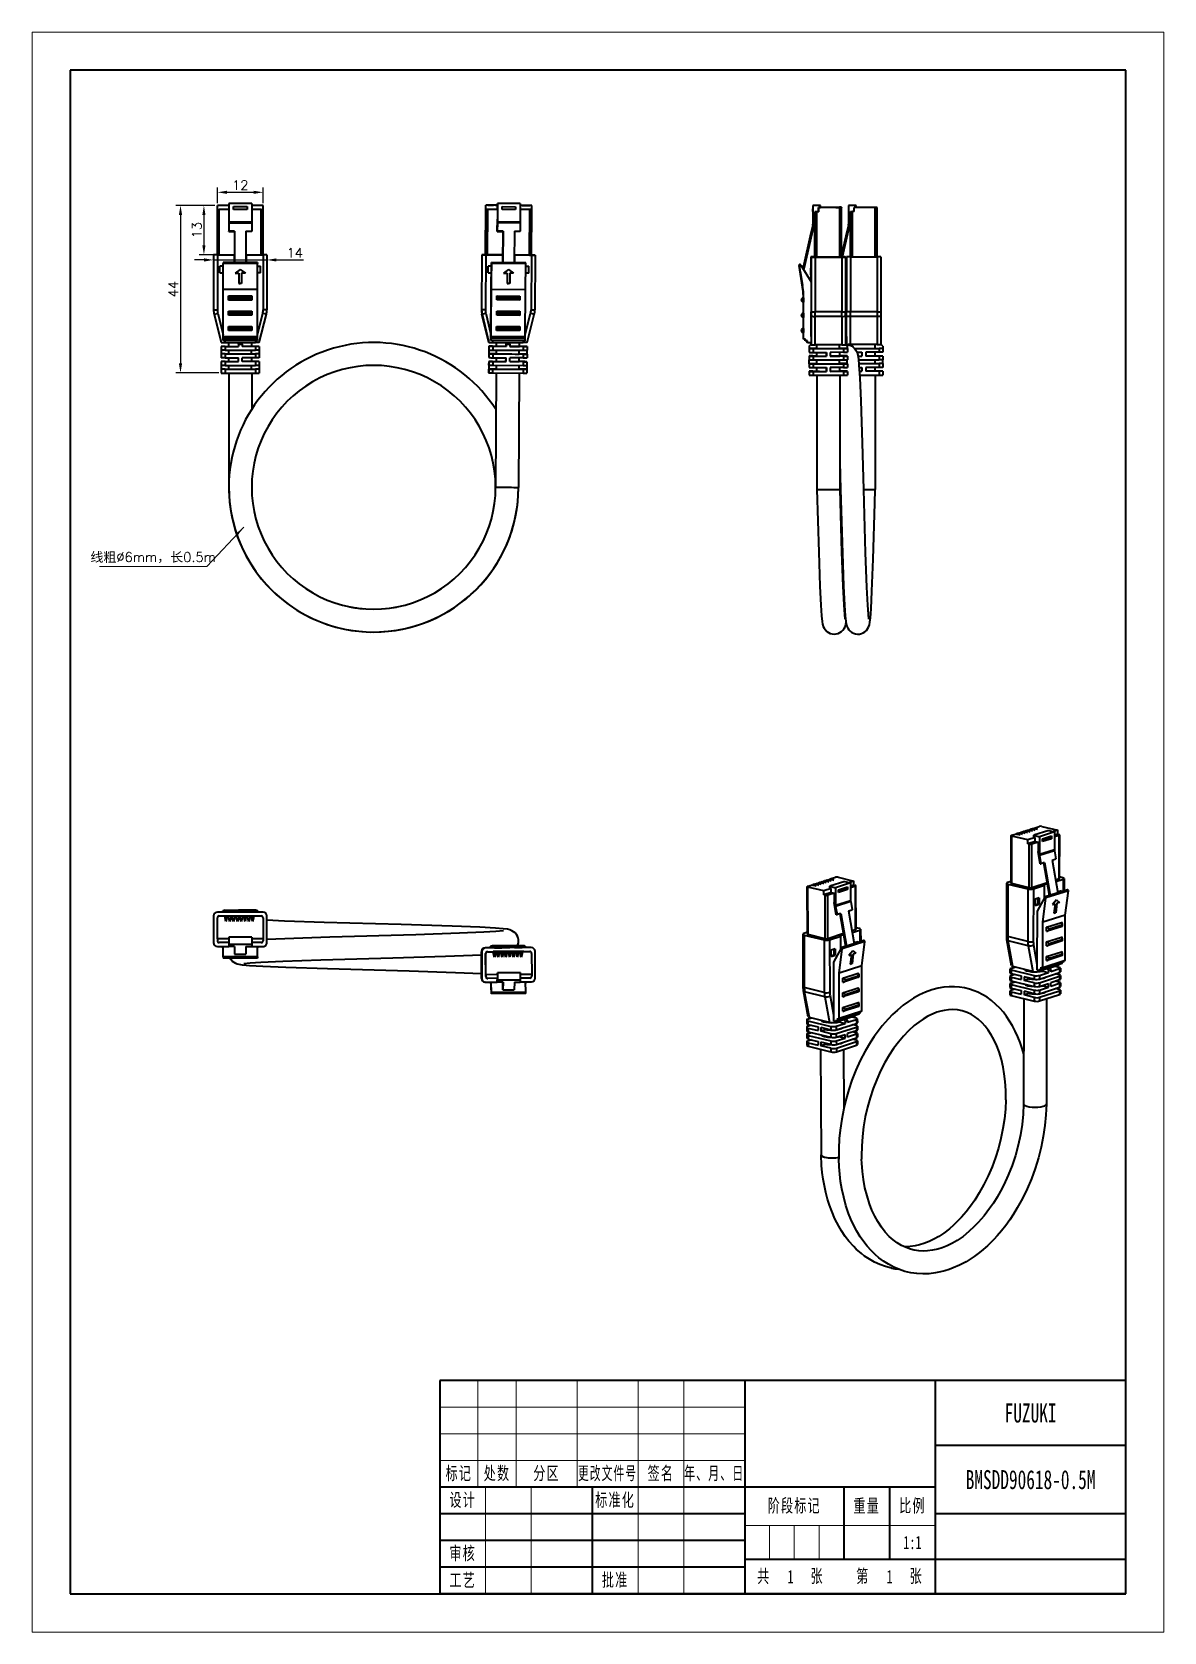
# Model space of a CAD drawing. Header units: millimetres. Extents: x -148 to 148, y -210 to 210.
import ezdxf
from ezdxf.enums import TextEntityAlignment as Align

# ---------------------------------------------------------------- set-up
doc = ezdxf.new("R2010")
doc.units = ezdxf.units.MM
doc.header["$PDSIZE"] = -5
for name, color, linetype, lineweight in [('尺寸线层', 3, 'Continuous', 18), ('粗实线层', 7, 'Continuous', 35), ('细实线层', 7, 'Continuous', 18)]:
    doc.layers.add(name, color=color, linetype=linetype, lineweight=lineweight)
doc.styles.get("Standard").update_dxf_attribs({"font": 'txt.shx'})
doc.styles.add('标准', font='', dxfattribs={"width": 0.667})
doc.styles.get('标准').set_extended_font_data('宋体')
doc.dimstyles.get("Standard").update_dxf_attribs({"dimtxt": 2.5, "dimasz": 0.18, "dimexe": 0.18, "dimexo": 0.0625, "dimgap": 0.09, "dimtad": 0, "dimtih": 1, "dimtoh": 1, "dimdec": 4, "dimzin": 0, "dimdsep": 46, "dimtxsty": 'Standard', "dimcen": 0.09, "dimdle": 0.36, "dimadec": 0, "dimazin": 0, "dimtfac": 1, "dimtdec": 4, "dimtofl": 0, "dimtmove": 0, "dimatfit": 3, "dimfxl": 1, "dimtolj": 1, "dimarcsym": 0})

# ---------------------------------------------------------------- blocks, each defined once
blk = doc.blocks.new('$CAXA_TITLE_151E506F$')
at = {"layer": '粗实线层'}
for p, q in [((0, 56), (-180, 56)), ((-180, 56), (-180, 0)), ((-100, 56), (-100, 0)), ((-50, 56), (-50, 0)), ((0, 0), (0, 56)), ((0, 39), (-50, 39)), ((-50, 28), (-180, 28)), ((-140, 28), (-140, 0)), ((-74, 28), (-74, 9)), ((-62, 28), (-62, 9)), ((-100, 21), (-180, 21)), ((0, 21), (-50, 21)), ((-100, 14), (-180, 14)), ((0, 9), (-100, 9)), ((-100, 7), (-180, 7)), ((0, 0), (-180, 0))]:
    blk.add_line(p, q, dxfattribs=at)
at = {"layer": '细实线层'}
for p, q in [((-170, 56), (-170, 28)), ((-160, 56), (-160, 28)), ((-144, 56), (-144, 28)), ((-128, 56), (-128, 0)), ((-116, 56), (-116, 0)), ((-100, 49), (-180, 49)), ((-100, 42), (-180, 42)), ((-100, 35), (-180, 35)), ((-168, 28), (-168, 0)), ((-156, 28), (-156, 0)), ((-50, 18), (-100, 18)), ((-93.5, 18), (-93.5, 9)), ((-87, 18), (-87, 9)), ((-80.5, 18), (-80.5, 9))]:
    blk.add_line(p, q, dxfattribs=at)
at = {"layer": '尺寸线层', "attachment_point": 5, "line_spacing_factor": 0.963108, "style": '标准'}
for s, insert, char_height, width in [('\\T1.1;标记', (-175, 31.5), 3.481, 18), ('\\T1.1;处数', (-165, 31.5), 3.481, 18), ('\\T1.1;分区', (-152, 31.5), 3.481, 30), ('\\T1.1;{\\W0.592404;更改文件号}', (-136, 31.5), 3.4806, 30), ('\\T1.1;签名', (-122, 31.5), 3.481, 22), ('\\T1.1;{\\W0.605422;年、月、日}', (-108, 31.5), 3.4806, 30), ('\\T1.1;设计', (-174, 24.5), 3.481, 22), ('\\T1.1;标准化', (-134, 24.5), 3.481, 22), ('\\T1.1;阶段标记', (-87, 23), 3.481, 50), ('\\T1.1;重量', (-68, 23), 3.481, 22), ('\\T1.1;比例', (-56, 23), 3.481, 22), ('\\T1.1;审核', (-174, 10.5), 3.481, 22), ('\\T1.1;工艺', (-174, 3.5), 3.481, 22), ('\\T1.1;批准', (-134, 3.5), 3.481, 22), ('\\T1.1;共', (-95, 4.5), 3.481, 8), ('\\T1.1;张', (-81, 4.5), 3.481, 8), ('\\T1.1;第', (-69, 4.5), 3.481, 8), ('\\T1.1;张', (-55, 4.5), 3.481, 8)]:
    blk.add_mtext(s, dxfattribs=dict(at, insert=insert, char_height=char_height, width=width))
at = {"layer": '尺寸线层', "style": '标准'}
for tag, height, width, p in [('标记C', 3.63, 0.664996, (-175, 52.5)), ('处数C', 3.63, 0.664996, (-165, 52.5)), ('分区C', 3.63, 0.667, (-152, 52.5)), ('更改文件号C', 3.63, 0.498314, (-136, 52.5)), ('更改签名C', 3.63, 0.447537, (-122, 52.5)), ('更改日期C', 3.63, 0.610278, (-108, 52.5)), ('单位名称', 5.19, 0.667, (-25, 47.5)), ('标记B', 3.63, 0.664996, (-175, 45.5)), ('处数B', 3.63, 0.664996, (-165, 45.5)), ('分区B', 3.63, 0.667, (-152, 45.5)), ('更改文件号B', 3.63, 0.498314, (-136, 45.5)), ('更改签名B', 3.63, 0.447537, (-122, 45.5)), ('更改日期B', 3.63, 0.610278, (-108, 45.5)), ('材料名称', 5.19, 0.667, (-75, 42)), ('标记A', 3.63, 0.664996, (-175, 38.5)), ('处数A', 3.63, 0.664996, (-165, 38.5)), ('分区A', 3.63, 0.667, (-152, 38.5)), ('更改文件号A', 3.63, 0.498314, (-136, 38.5)), ('更改签名A', 3.63, 0.447537, (-122, 38.5)), ('更改日期A', 3.63, 0.610278, (-108, 38.5)), ('图纸名称', 5.19, 0.667, (-25, 30)), ('设计', 3.63, 0.667, (-162, 24.5)), ('设计日期', 3.63, 0.667, (-148, 24.5)), ('标准化', 3.63, 0.667, (-122, 24.5)), ('标准化日期', 3.63, 0.554163, (-108, 24.5)), ('图纸编号', 5.19, 0.667, (-25, 15)), ('审核', 3.63, 0.667, (-162, 10.5)), ('审核日期', 3.63, 0.667, (-148, 10.5)), ('阶段标记S', 3.63, 0.223769, (-96.75, 13.5)), ('阶段标记A', 3.63, 0.223769, (-90.25, 13.5)), ('阶段标记B', 3.63, 0.223769, (-83.75, 13.5)), ('阶段标记C', 3.63, 0.223769, (-77.25, 13.5)), ('重量', 3.63, 0.667, (-68, 13.5)), ('图纸比例', 3.63, 0.510551, (-56, 13.5)), ('工艺', 3.63, 0.667, (-162, 3.5)), ('工艺日期', 3.63, 0.667, (-148, 3.5)), ('批准', 3.63, 0.667, (-122, 3.5)), ('批准日期', 3.63, 0.667, (-108, 3.5)), ('页数', 3.63, 0.667, (-88, 4.5)), ('页码', 3.63, 0.667, (-62, 4.5)), ('投影符号', 3.63, 0.667, (-25, 4.5))]:
    blk.add_attdef(tag, text='', height=height, dxfattribs=dict(at, width=width)).set_placement(p, align=Align.MIDDLE_CENTER)
blk = doc.blocks.new('$CAXA_FRAME_13B17AC1$')
at = {"layer": '粗实线层'}
for p, q in [((-138.5, 200), (-138.5, -200)), ((138.5, 200), (-138.5, 200)), ((138.5, -200), (138.5, 200)), ((-138.5, -200), (138.5, -200))]:
    blk.add_line(p, q, dxfattribs=at)
at = {"layer": '细实线层'}
for p, q in [((148.5, 210), (-148.5, 210)), ((-148.5, 210), (-148.5, -210)), ((148.5, -210), (148.5, 210)), ((-148.5, -210), (148.5, -210))]:
    blk.add_line(p, q, dxfattribs=at)
blk = doc.blocks.new('*X3')
at = {"layer": 'Defpoints', "color": 0, "linetype": 'ByBlock', "transparency": 16777216}
for p in [(-99.86, 164.49), (-87.86, 167.92), (-87.86, 164.49)]:
    blk.add_point(p, dxfattribs=at)
at = {"layer": '尺寸线层', "color": 0, "linetype": 'Continuous', "lineweight": -2, "transparency": 16777216}
for p, q in [((-99.86, 165.11), (-99.86, 169.17)), ((-87.86, 165.11), (-87.86, 169.17)), ((-97.36, 167.92), (-90.36, 167.92))]:
    blk.add_line(p, q, dxfattribs=at)
at = {"layer": '尺寸线层', "color": 0, "linetype": 'ByBlock', "transparency": 16777216}
for points in [[(-97.36, 168.33), (-97.36, 167.5), (-99.86, 167.92)], [(-90.36, 168.33), (-90.36, 167.5), (-87.86, 167.92)]]:
    blk.add_solid(points, dxfattribs=at)
at = {"layer": '尺寸线层', "color": 0, "linetype": 'ByBlock', "lineweight": -3, "transparency": 16777216, "insert": (-93.86, 169.79), "char_height": 2.5, "width": 5, "attachment_point": 5, "bg_fill": 3, "box_fill_scale": 1.1, "bg_fill_color": 256, "bg_fill_true_color": 13158600, "bg_fill_transparency": 0}
blk.add_mtext('\\A1;12', dxfattribs=at)
blk = doc.blocks.new('*X4')
at = {"layer": 'Defpoints', "color": 0, "linetype": 'ByBlock', "transparency": 16777216}
for p in [(-99.86, 164.49), (-103.4, 151.49), (-99.86, 151.49)]:
    blk.add_point(p, dxfattribs=at)
at = {"layer": '尺寸线层', "color": 0, "linetype": 'Continuous', "lineweight": -2, "transparency": 16777216}
for p, q in [((-100.49, 164.49), (-104.65, 164.49)), ((-103.4, 161.99), (-103.4, 153.99)), ((-100.49, 151.49), (-104.65, 151.49))]:
    blk.add_line(p, q, dxfattribs=at)
at = {"layer": '尺寸线层', "color": 0, "linetype": 'ByBlock', "transparency": 16777216}
for points in [[(-103.81, 161.99), (-102.98, 161.99), (-103.4, 164.49)], [(-103.81, 153.99), (-102.98, 153.99), (-103.4, 151.49)]]:
    blk.add_solid(points, dxfattribs=at)
at = {"layer": '尺寸线层', "color": 0, "linetype": 'ByBlock', "lineweight": -3, "transparency": 16777216, "insert": (-105.27, 157.99), "char_height": 2.5, "width": 5, "attachment_point": 5, "rotation": 90, "bg_fill": 3, "box_fill_scale": 1.1, "bg_fill_color": 256, "bg_fill_true_color": 13158600, "bg_fill_transparency": 0}
blk.add_mtext('\\A1;13', dxfattribs=at)
blk = doc.blocks.new('*X5')
at = {"layer": 'Defpoints', "color": 0, "linetype": 'ByBlock', "transparency": 16777216}
for p in [(-99.86, 164.49), (-109.54, 120.49), (-98.86, 120.49)]:
    blk.add_point(p, dxfattribs=at)
at = {"layer": '尺寸线层', "color": 0, "linetype": 'Continuous', "lineweight": -2, "transparency": 16777216}
for p, q in [((-100.49, 164.49), (-110.79, 164.49)), ((-109.54, 161.99), (-109.54, 122.99)), ((-99.49, 120.49), (-110.79, 120.49))]:
    blk.add_line(p, q, dxfattribs=at)
at = {"layer": '尺寸线层', "color": 0, "linetype": 'ByBlock', "transparency": 16777216}
for points in [[(-109.96, 161.99), (-109.12, 161.99), (-109.54, 164.49)], [(-109.96, 122.99), (-109.12, 122.99), (-109.54, 120.49)]]:
    blk.add_solid(points, dxfattribs=at)
at = {"layer": '尺寸线层', "color": 0, "linetype": 'ByBlock', "lineweight": -3, "transparency": 16777216, "insert": (-111.41, 142.49), "char_height": 2.5, "width": 6.0714, "attachment_point": 5, "rotation": 90, "bg_fill": 3, "box_fill_scale": 1.1, "bg_fill_color": 256, "bg_fill_true_color": 13158600, "bg_fill_transparency": 0}
blk.add_mtext('\\A1;44', dxfattribs=at)
blk = doc.blocks.new('*X6')
at = {"layer": 'Defpoints', "color": 0, "linetype": 'ByBlock', "transparency": 16777216}
for p in [(-100.86, 148.26), (-86.86, 150.17), (-86.86, 149.52)]:
    blk.add_point(p, dxfattribs=at)
at = {"layer": '尺寸线层', "color": 0, "linetype": 'Continuous', "lineweight": -2, "transparency": 16777216}
for p, q in [((-100.86, 148.88), (-100.86, 151.42)), ((-86.86, 150.15), (-86.86, 151.42)), ((-103.36, 150.17), (-105.86, 150.17)), ((-100.86, 150.17), (-86.86, 150.17)), ((-84.36, 150.17), (-77.28, 150.17))]:
    blk.add_line(p, q, dxfattribs=at)
at = {"layer": '尺寸线层', "color": 0, "linetype": 'ByBlock', "transparency": 16777216}
for points in [[(-103.36, 150.58), (-103.36, 149.75), (-100.86, 150.17)], [(-84.36, 150.58), (-84.36, 149.75), (-86.86, 150.17)]]:
    blk.add_solid(points, dxfattribs=at)
at = {"layer": '尺寸线层', "color": 0, "linetype": 'ByBlock', "lineweight": -3, "transparency": 16777216, "insert": (-79.57, 152.04), "char_height": 2.5, "width": 5, "attachment_point": 5, "bg_fill": 3, "box_fill_scale": 1.1, "bg_fill_color": 256, "bg_fill_true_color": 13158600, "bg_fill_transparency": 0}
blk.add_mtext('\\A1;14', dxfattribs=at)
blk = doc.blocks.new('*X7')
at = {"layer": '尺寸线层', "linetype": 'Continuous'}
blk.add_hatch(color=0, dxfattribs=at).paths.add_polyline_path([(23.76, 10.31), (22.28, 8.27), (21.82, 8.7)], flags=0)
at = {"layer": '尺寸线层', "color": 0, "linetype": 'Continuous'}
blk.add_line((23.76, 10.31), (14.11, 0), dxfattribs=at)
at = {"layer": '尺寸线层', "color": 0}
blk.add_line((14.11, 0), (-14.11, 0), dxfattribs=at)
at = {"layer": '尺寸线层', "color": 0, "insert": (0, 2.27), "char_height": 2.5, "width": 56.4545, "attachment_point": 5}
blk.add_mtext('线粗%%C6mm，长0.5m', dxfattribs=at)

msp = doc.modelspace()

# ---------------------------------------------------------------- linework, layer by layer
at = {"layer": '粗实线层', "color": 7, "lineweight": 35}
for p, q in [((-99.862, 163.404), (-99.862, 164.487)), ((-96.862, 164.487), (-99.862, 164.487)), ((-90.862, 164.987), (-96.862, 164.987)), ((-96.862, 164.987), (-96.862, 160.076)), ((-95.636, 163.399), (-95.636, 164.157)), ((-95.636, 164.157), (-92.088, 164.157)), ((-92.088, 164.157), (-92.088, 163.399)), ((-90.862, 164.987), (-90.862, 160.076)), ((-87.862, 164.487), (-90.862, 164.487)), ((-87.862, 163.404), (-87.862, 164.487)), ((-29.505, 151.525), (-29.425, 164.525)), ((-29.505, 151.525), (-29.425, 164.525)), ((-29.391, 164.521), (-29.425, 164.525)), ((-29.397, 163.437), (-29.391, 164.521)), ((-26.391, 164.503), (-29.391, 164.521)), ((-28.928, 164.522), (-27.428, 164.513)), ((-27.425, 164.513), (-27.428, 164.513)), ((-27.169, 164.511), (-27.425, 164.513)), ((-26.925, 164.51), (-27.169, 164.511)), ((-26.928, 164.51), (-26.428, 164.507)), ((-26.928, 164.51), (-26.925, 164.51)), ((-26.425, 164.507), (-26.428, 164.507)), ((-26.394, 164.506), (-26.425, 164.507)), ((-26.378, 165.002), (-26.409, 160.09)), ((-26.397, 163.419), (-26.391, 164.503)), ((-26.394, 164.503), (-26.391, 165.003)), ((-26.391, 164.503), (-26.394, 164.503)), ((-20.391, 164.966), (-26.391, 165.003)), ((-26.391, 165.003), (-26.378, 165.002)), ((-20.379, 164.965), (-26.378, 165.002)), ((-25.162, 163.406), (-25.158, 164.164)), ((-25.158, 164.164), (-21.61, 164.142)), ((-21.613, 164.143), (-21.618, 163.384)), ((-21.61, 164.142), (-21.615, 163.384)), ((-20.379, 164.965), (-20.409, 160.053)), ((-20.391, 164.966), (-20.379, 164.965)), ((-17.391, 164.447), (-20.391, 164.466)), ((-20.169, 164.468), (-20.382, 164.469)), ((-19.925, 164.467), (-20.169, 164.468)), ((-19.928, 164.467), (-17.928, 164.455)), ((-19.928, 164.467), (-19.925, 164.467)), ((-17.425, 164.451), (-17.391, 164.447)), ((-17.398, 163.363), (-17.391, 164.447)), ((58.34, 164.458), (56.368, 164.457)), ((56.405, 164.42), (56.368, 164.457)), ((56.368, 164.457), (56.371, 159.545)), ((58.377, 164.421), (56.405, 164.42)), ((56.405, 164.42), (56.408, 159.508)), ((57.881, 163.921), (58.377, 163.921)), ((57.899, 163.902), (57.881, 163.921)), ((57.882, 162.837), (57.881, 163.921)), ((63.423, 163.906), (57.899, 163.902)), ((57.9, 162.818), (57.899, 163.902)), ((58.377, 164.421), (58.34, 164.458)), ((58.377, 163.921), (58.377, 164.421)), ((58.377, 163.976), (63.349, 163.98)), ((62.425, 163.966), (63.362, 163.968)), ((63.365, 163.965), (62.425, 163.966)), ((62.431, 163.959), (63.368, 163.962)), ((63.371, 163.958), (62.431, 163.959)), ((62.437, 163.953), (63.374, 163.955)), ((63.377, 163.952), (62.437, 163.953)), ((62.443, 163.947), (63.38, 163.949)), ((63.383, 163.946), (62.443, 163.947)), ((62.449, 163.941), (63.386, 163.943)), ((63.389, 163.94), (62.449, 163.941)), ((62.455, 163.935), (63.393, 163.937)), ((63.396, 163.934), (62.455, 163.935)), ((62.462, 163.929), (63.399, 163.931)), ((63.402, 163.928), (62.462, 163.929)), ((62.468, 163.922), (63.405, 163.925)), ((63.408, 163.922), (62.468, 163.922)), ((63.362, 163.968), (63.862, 163.968)), ((63.865, 163.965), (63.365, 163.965)), ((63.368, 163.962), (63.868, 163.962)), ((63.871, 163.959), (63.371, 163.958)), ((63.374, 163.955), (63.874, 163.956)), ((63.877, 163.953), (63.377, 163.952)), ((63.38, 163.949), (63.88, 163.95)), ((63.883, 163.947), (63.383, 163.946)), ((63.386, 163.943), (63.886, 163.943)), ((63.889, 163.94), (63.389, 163.94)), ((63.393, 163.937), (63.893, 163.937)), ((63.896, 163.934), (63.396, 163.934)), ((63.399, 163.931), (63.899, 163.931)), ((63.902, 163.928), (63.402, 163.928)), ((63.405, 163.925), (63.905, 163.925)), ((63.908, 163.922), (63.408, 163.922)), ((63.432, 150.906), (63.423, 163.906)), ((63.852, 163.977), (63.862, 163.968)), ((63.865, 163.965), (63.868, 163.962)), ((63.871, 163.959), (63.874, 163.956)), ((63.877, 163.953), (63.88, 163.95)), ((63.883, 163.947), (63.886, 163.943)), ((63.889, 163.94), (63.893, 163.937)), ((63.896, 163.934), (63.899, 163.931)), ((63.902, 163.928), (63.905, 163.925)), ((63.908, 163.922), (63.92, 163.91)), ((63.929, 150.91), (63.92, 163.91)), ((65.737, 164.442), (65.737, 159.531)), ((67.709, 164.442), (65.737, 164.442)), ((72.737, 163.942), (67.213, 163.942)), ((67.213, 162.858), (67.213, 163.942)), ((67.709, 163.942), (67.709, 164.442)), ((73.237, 163.942), (72.737, 163.942)), ((72.737, 150.942), (72.737, 163.942)), ((73.237, 150.942), (73.237, 163.942)), ((-99.862, 163.404), (-99.362, 163.404)), ((-99.862, 151.487), (-99.862, 163.404)), ((-99.362, 151.487), (-99.362, 163.404)), ((-96.862, 163.404), (-99.362, 163.404)), ((-96.862, 160.076), (-96.862, 159.854)), ((-90.862, 160.076), (-96.862, 160.076)), ((-90.862, 159.854), (-96.862, 159.854)), ((-96.862, 159.854), (-96.862, 157.703)), ((-92.088, 163.399), (-95.636, 163.399)), ((-88.362, 163.404), (-90.862, 163.404)), ((-90.862, 160.076), (-90.862, 159.854)), ((-90.862, 159.854), (-90.862, 157.703)), ((-88.362, 151.487), (-88.362, 163.404)), ((-88.362, 163.404), (-87.862, 163.404)), ((-87.862, 151.487), (-87.862, 163.404)), ((-29.468, 151.521), (-29.394, 163.437)), ((-29.397, 163.437), (-29.394, 163.437)), ((-26.397, 163.419), (-29.397, 163.437)), ((-28.965, 151.518), (-28.891, 163.434)), ((-26.391, 163.418), (-28.891, 163.434)), ((-26.422, 157.652), (-26.407, 160.849)), ((-26.41, 159.868), (-26.42, 157.717)), ((-20.41, 159.832), (-26.41, 159.868)), ((-20.409, 160.053), (-26.409, 160.09)), ((-26.391, 163.418), (-26.407, 160.849)), ((-26.397, 163.419), (-26.391, 163.418)), ((-21.618, 163.384), (-25.165, 163.406)), ((-21.615, 163.384), (-25.162, 163.406)), ((-21.615, 163.384), (-21.618, 163.384)), ((-20.41, 159.832), (-20.42, 157.68)), ((-17.398, 163.363), (-20.398, 163.382)), ((-17.892, 163.366), (-20.392, 163.381)), ((-17.965, 151.45), (-17.892, 163.366)), ((-17.468, 151.447), (-17.395, 163.363)), ((-17.398, 163.363), (-17.395, 163.363)), ((56.184, 157.07), (56.907, 160.267)), ((56.376, 162.86), (56.376, 163.619)), ((56.376, 163.619), (56.398, 163.597)), ((56.376, 162.86), (56.398, 162.86)), ((56.398, 162.839), (56.376, 162.86)), ((56.398, 163.597), (56.398, 162.839)), ((56.861, 150.973), (56.855, 160.036)), ((56.861, 150.973), (56.855, 160.036)), ((57.882, 162.837), (56.906, 162.836)), ((56.921, 162.821), (56.906, 162.836)), ((56.906, 162.836), (56.907, 160.267)), ((56.929, 150.905), (56.921, 162.821)), ((57.432, 150.902), (57.424, 162.818)), ((57.9, 162.818), (57.424, 162.818)), ((57.9, 162.818), (57.882, 162.837)), ((65.511, 157.092), (66.237, 160.289)), ((66.237, 150.942), (66.237, 162.858)), ((66.237, 162.858), (66.737, 162.858)), ((66.737, 150.942), (66.737, 162.858)), ((67.213, 162.858), (66.737, 162.858)), ((-95.362, 157.703), (-96.862, 157.703)), ((-96.862, 157.637), (-96.862, 157.703)), ((-96.862, 157.637), (-95.362, 157.637)), ((-95.362, 157.703), (-95.362, 149.477)), ((-92.362, 157.703), (-92.362, 149.477)), ((-92.362, 157.703), (-90.862, 157.703)), ((-90.862, 157.637), (-92.362, 157.637)), ((-90.862, 157.637), (-90.862, 157.703)), ((-26.422, 157.652), (-26.42, 157.717)), ((-26.422, 157.652), (-24.922, 157.642)), ((-24.92, 157.707), (-26.42, 157.717)), ((-24.961, 149.48), (-24.922, 157.642)), ((-24.92, 157.707), (-24.959, 149.48)), ((-24.92, 157.707), (-24.922, 157.642)), ((-21.92, 157.689), (-21.96, 149.461)), ((-20.423, 157.615), (-21.923, 157.624)), ((-21.92, 157.689), (-20.42, 157.68)), ((-20.423, 157.615), (-20.42, 157.68)), ((55.868, 157.162), (53.841, 148.208)), ((55.887, 157.144), (53.859, 148.189)), ((54.092, 147.884), (56.174, 157.079)), ((56.346, 159.323), (55.859, 157.172)), ((55.868, 157.162), (55.859, 157.172)), ((55.887, 157.144), (55.896, 157.135)), ((56.383, 159.286), (55.896, 157.135)), ((56.184, 157.07), (55.896, 157.135)), ((56.383, 159.286), (56.346, 159.323)), ((56.408, 159.508), (56.371, 159.545)), ((65.223, 157.158), (63.929, 151.458)), ((64.124, 150.987), (65.511, 157.092)), ((65.712, 159.309), (65.223, 157.158)), ((65.511, 157.092), (65.223, 157.158)), ((-99.862, 151.487), (-100.862, 151.487)), ((-100.862, 151.487), (-100.862, 137.103)), ((-99.862, 151.487), (-95.388, 151.487)), ((-99.862, 151.487), (-99.862, 137.103)), ((-95.388, 151.487), (-95.362, 151.487)), ((-95.388, 149.477), (-95.388, 151.487)), ((-92.362, 151.487), (-92.337, 151.487)), ((-92.337, 151.487), (-87.862, 151.487)), ((-92.337, 151.487), (-92.337, 149.477)), ((-86.862, 151.487), (-87.862, 151.487)), ((-87.862, 151.487), (-87.862, 137.103)), ((-86.862, 151.487), (-86.862, 137.103)), ((-30.508, 151.532), (-30.596, 137.148)), ((-30.508, 151.532), (-30.596, 137.148)), ((-30.465, 151.527), (-30.553, 137.143)), ((-30.508, 151.532), (-30.465, 151.527)), ((-29.458, 151.52), (-29.547, 137.136)), ((-29.468, 151.521), (-29.505, 151.525)), ((-29.458, 151.52), (-24.984, 151.492)), ((-24.952, 151.493), (-28.965, 151.518)), ((-24.997, 149.48), (-24.984, 151.492)), ((-24.987, 151.493), (-24.952, 151.493)), ((-24.984, 151.492), (-24.987, 151.493)), ((-17.965, 151.45), (-21.95, 151.474)), ((-21.95, 151.474), (-21.936, 151.474)), ((-21.936, 151.474), (-21.949, 149.461)), ((-21.933, 151.474), (-21.946, 149.461)), ((-21.933, 151.474), (-21.936, 151.474)), ((-21.933, 151.474), (-17.459, 151.446)), ((-17.459, 151.446), (-17.548, 137.062)), ((-16.465, 151.441), (-16.554, 137.056)), ((-16.465, 151.441), (-16.508, 151.446)), ((-99.185, 146.757), (-99.185, 148.538)), ((-98.362, 148.538), (-99.185, 148.538)), ((-98.362, 149.477), (-98.362, 149.246)), ((-89.362, 149.477), (-98.362, 149.477)), ((-98.362, 142.384), (-98.362, 149.246)), ((-89.362, 149.246), (-98.362, 149.246)), ((-93.862, 147.698), (-95.205, 146.684)), ((-93.862, 147.697), (-95.205, 146.682)), ((-93.862, 147.698), (-93.862, 147.697)), ((-93.862, 147.698), (-92.519, 146.684)), ((-93.862, 147.697), (-92.519, 146.682)), ((-89.362, 149.477), (-89.362, 149.246)), ((-89.362, 142.384), (-89.362, 149.246)), ((-89.362, 148.538), (-88.539, 148.538)), ((-88.539, 146.757), (-88.539, 148.538)), ((-28.811, 146.785), (-28.8, 148.567)), ((-27.963, 148.561), (-28.8, 148.567)), ((-28.002, 142.406), (-27.953, 149.267)), ((-27.955, 149.404), (-27.998, 145.048)), ((-18.954, 149.443), (-27.953, 149.498)), ((-18.954, 149.212), (-27.953, 149.267)), ((-23.465, 147.692), (-24.815, 146.686)), ((-23.465, 147.69), (-24.815, 146.684)), ((-23.465, 147.692), (-23.465, 147.69)), ((-23.465, 147.692), (-22.129, 146.669)), ((-23.465, 147.69), (-22.128, 146.668)), ((-19.003, 142.351), (-18.954, 149.212)), ((-18.959, 148.506), (-18.154, 148.501)), ((-18.168, 146.72), (-18.157, 148.501)), ((-18.165, 146.72), (-18.154, 148.501)), ((53.874, 141.861), (52.793, 148.722)), ((52.848, 148.667), (52.793, 148.722)), ((53.929, 141.806), (52.848, 148.667)), ((53.064, 147.147), (53.055, 147.145)), ((53.055, 147.145), (53.206, 146.139)), ((53.055, 147.145), (53.223, 146.123)), ((53.064, 147.147), (53.233, 146.124)), ((53.187, 148.839), (53.132, 148.895)), ((53.216, 148.804), (55.927, 144.447)), ((53.841, 148.208), (53.859, 148.189)), ((53.841, 148.208), (54.039, 147.894)), ((53.859, 148.189), (54.058, 147.875)), ((54.039, 147.894), (54.058, 147.875)), ((54.058, 147.875), (54.092, 147.884)), ((55.858, 150.975), (55.886, 150.947)), ((55.858, 150.975), (55.863, 144.551)), ((55.858, 150.975), (55.863, 144.551)), ((55.866, 146.24), (55.865, 148.022)), ((55.874, 148.012), (55.865, 148.022)), ((55.874, 148.012), (55.876, 146.23)), ((55.886, 150.947), (56.386, 150.948)), ((55.888, 147.509), (55.886, 150.947)), ((55.888, 147.509), (55.907, 147.509)), ((55.907, 147.49), (55.888, 147.509)), ((55.905, 150.929), (56.405, 150.929)), ((55.905, 150.929), (55.932, 150.901)), ((55.905, 150.929), (55.907, 147.49)), ((55.92, 147.966), (55.922, 146.185)), ((55.92, 147.966), (55.93, 147.956)), ((55.931, 146.175), (55.93, 147.956)), ((55.932, 150.901), (55.942, 136.517)), ((56.386, 150.948), (56.405, 150.929)), ((56.386, 150.929), (56.386, 150.948)), ((56.929, 150.905), (56.861, 150.973)), ((56.938, 150.896), (63.938, 150.901)), ((56.938, 150.896), (56.948, 136.511)), ((63.432, 150.906), (57.432, 150.902)), ((63.938, 150.901), (63.948, 136.516)), ((64.932, 150.907), (64.858, 150.981)), ((64.932, 150.907), (64.942, 136.523)), ((66.237, 150.942), (65.237, 150.942)), ((65.237, 150.942), (65.237, 136.558)), ((66.237, 150.942), (73.237, 150.942)), ((66.237, 150.942), (66.237, 136.558)), ((74.237, 150.942), (73.237, 150.942)), ((73.237, 150.942), (73.237, 136.558)), ((74.237, 150.942), (74.237, 136.558)), ((-99.185, 146.757), (-98.362, 146.757)), ((-95.205, 146.684), (-95.205, 146.682)), ((-95.205, 146.682), (-94.211, 146.682)), ((-94.211, 146.682), (-94.211, 144.005)), ((-94.211, 144.005), (-93.862, 144.005)), ((-93.513, 144.005), (-93.862, 144.005)), ((-93.513, 146.682), (-93.513, 144.005)), ((-92.519, 146.682), (-93.513, 146.682)), ((-92.519, 146.684), (-92.519, 146.682)), ((-88.539, 146.757), (-89.362, 146.757)), ((-28.814, 146.786), (-27.981, 146.781)), ((-28.811, 146.785), (-27.981, 146.78)), ((-27.998, 145.048), (-28.087, 130.634)), ((-24.815, 146.686), (-24.815, 146.684)), ((-24.815, 146.684), (-23.821, 146.678)), ((-23.821, 146.68), (-23.84, 144.003)), ((-23.821, 146.678), (-23.84, 144.002)), ((-23.84, 144.003), (-23.84, 144.002)), ((-23.84, 144.002), (-23.491, 144)), ((-23.142, 143.997), (-23.491, 144)), ((-23.122, 146.674), (-23.142, 143.997)), ((-22.128, 146.668), (-23.122, 146.674)), ((-22.129, 146.669), (-22.128, 146.668)), ((-18.168, 146.72), (-18.971, 146.725)), ((-18.165, 146.72), (-18.971, 146.725)), ((-18.165, 146.72), (-18.168, 146.72)), ((53.206, 146.139), (53.212, 146.133)), ((53.212, 146.133), (53.634, 143.457)), ((53.216, 146.129), (53.638, 143.452)), ((53.223, 146.123), (53.216, 146.129)), ((53.233, 146.124), (53.223, 146.123)), ((53.226, 146.13), (53.648, 143.454)), ((53.634, 143.457), (53.636, 143.454)), ((53.638, 143.452), (53.636, 143.454)), ((53.648, 143.454), (53.638, 143.452)), ((55.866, 146.24), (55.876, 146.23)), ((55.931, 146.175), (55.922, 146.185)), ((55.927, 144.447), (55.937, 130.034)), ((64.936, 144.963), (65.237, 144.479)), ((-89.362, 142.384), (-98.362, 142.384)), ((-98.362, 129.987), (-98.362, 142.384)), ((-96.405, 140.216), (-96.905, 140.716)), ((-96.905, 140.716), (-90.82, 140.716)), ((-96.905, 139.646), (-96.905, 140.716)), ((-96.905, 139.646), (-96.405, 140.146)), ((-90.82, 139.646), (-96.905, 139.646)), ((-96.405, 140.216), (-91.32, 140.216)), ((-96.405, 140.146), (-96.405, 140.216)), ((-91.32, 140.146), (-96.405, 140.146)), ((-90.82, 140.716), (-91.32, 140.216)), ((-91.32, 140.216), (-91.32, 140.146)), ((-90.82, 139.646), (-91.32, 140.146)), ((-90.82, 140.716), (-90.82, 139.646)), ((-89.362, 129.987), (-89.362, 142.384)), ((-28.079, 130.01), (-28.002, 142.406)), ((-19.003, 142.351), (-28.002, 142.406)), ((-26.562, 139.659), (-26.555, 140.729)), ((-26.562, 139.659), (-26.056, 140.156)), ((-20.477, 139.622), (-26.562, 139.659)), ((-26.055, 140.226), (-26.555, 140.729)), ((-26.555, 140.729), (-20.47, 140.692)), ((-26.056, 140.156), (-26.055, 140.226)), ((-20.971, 140.125), (-26.056, 140.156)), ((-26.055, 140.226), (-20.97, 140.194)), ((-20.97, 140.194), (-20.971, 140.125)), ((-20.477, 139.622), (-20.971, 140.125)), ((-20.47, 140.692), (-20.477, 139.622)), ((-19.079, 129.954), (-19.003, 142.351)), ((53.387, 139.608), (53.387, 139.684)), ((53.387, 139.681), (53.419, 139.649)), ((53.387, 139.611), (53.387, 139.681)), ((53.419, 139.58), (53.387, 139.611)), ((53.419, 139.649), (53.419, 139.58)), ((53.567, 139.225), (53.531, 139.26)), ((53.929, 141.806), (53.874, 141.861)), ((53.875, 140.184), (53.874, 141.861)), ((53.878, 136.184), (53.876, 139.079)), ((53.884, 140.184), (53.921, 140.147)), ((53.921, 140.147), (53.922, 139.077)), ((53.938, 129.409), (53.929, 141.806)), ((-100.862, 137.103), (-99.862, 137.103)), ((-100.713, 135.89), (-99.743, 136.133)), ((-100.713, 135.89), (-98.862, 128.487)), ((-99.743, 136.133), (-98.362, 130.611)), ((-96.405, 136.216), (-96.905, 136.716)), ((-96.905, 136.716), (-90.82, 136.716)), ((-96.905, 135.646), (-96.905, 136.716)), ((-96.905, 135.646), (-96.405, 136.146)), ((-90.82, 135.646), (-96.905, 135.646)), ((-96.405, 136.216), (-91.32, 136.216)), ((-96.405, 136.146), (-96.405, 136.216)), ((-91.32, 136.146), (-96.405, 136.146)), ((-90.82, 136.716), (-91.32, 136.216)), ((-91.32, 136.216), (-91.32, 136.146)), ((-90.82, 135.646), (-91.32, 136.146)), ((-90.82, 136.716), (-90.82, 135.646)), ((-89.362, 130.611), (-87.982, 136.133)), ((-88.862, 128.487), (-87.011, 135.89)), ((-87.011, 135.89), (-87.982, 136.133)), ((-86.862, 137.103), (-87.862, 137.103)), ((-30.553, 137.143), (-30.596, 137.148)), ((-30.411, 135.929), (-30.454, 135.934)), ((-28.649, 128.52), (-30.454, 135.934)), ((-28.649, 128.52), (-30.454, 135.934)), ((-30.411, 135.929), (-28.606, 128.515)), ((-29.434, 136.165), (-28.087, 130.634)), ((-26.586, 135.66), (-26.58, 136.729)), ((-26.586, 135.66), (-26.08, 136.156)), ((-20.502, 135.622), (-26.586, 135.66)), ((-26.08, 136.226), (-26.58, 136.729)), ((-26.58, 136.729), (-20.495, 136.692)), ((-26.08, 136.226), (-20.995, 136.195)), ((-26.08, 136.156), (-26.08, 136.226)), ((-20.995, 136.125), (-26.08, 136.156)), ((-20.995, 136.195), (-20.995, 136.125)), ((-20.502, 135.622), (-20.995, 136.125)), ((-20.495, 136.692), (-20.502, 135.622)), ((-19.075, 130.628), (-17.673, 136.093)), ((-18.607, 128.453), (-16.71, 135.845)), ((53.39, 135.608), (53.39, 135.684)), ((53.39, 135.681), (53.421, 135.649)), ((53.39, 135.611), (53.39, 135.681)), ((53.422, 135.58), (53.39, 135.611)), ((53.421, 135.649), (53.422, 135.58)), ((53.57, 135.225), (53.534, 135.26)), ((53.88, 132.184), (53.879, 135.079)), ((53.887, 136.184), (53.924, 136.147)), ((53.924, 136.147), (53.925, 135.077)), ((55.937, 130.034), (55.942, 135.547)), ((56.942, 127.908), (56.948, 135.3)), ((63.948, 136.516), (56.948, 136.511)), ((63.948, 135.305), (56.948, 135.3)), ((63.948, 135.305), (63.942, 127.913)), ((64.942, 135.552), (64.935, 127.92)), ((64.942, 135.552), (64.942, 136.523)), ((66.237, 136.558), (65.237, 136.558)), ((65.237, 135.588), (65.237, 136.558)), ((65.237, 130.065), (65.237, 135.588)), ((73.237, 136.558), (66.237, 136.558)), ((66.237, 135.345), (66.237, 136.558)), ((73.237, 135.345), (66.237, 135.345)), ((66.237, 127.942), (66.237, 135.345)), ((73.237, 136.558), (74.237, 136.558)), ((73.237, 136.558), (73.237, 135.345)), ((73.237, 135.345), (73.237, 127.942)), ((74.237, 136.558), (74.237, 135.588)), ((74.237, 135.588), (74.237, 127.942)), ((-96.405, 132.216), (-96.905, 132.716)), ((-96.905, 132.716), (-90.82, 132.716)), ((-96.905, 131.646), (-96.905, 132.716)), ((-96.905, 131.646), (-96.405, 132.146)), ((-90.82, 131.646), (-96.905, 131.646)), ((-96.405, 132.216), (-91.32, 132.216)), ((-96.405, 132.146), (-96.405, 132.216)), ((-91.32, 132.146), (-96.405, 132.146)), ((-90.82, 132.716), (-91.32, 132.216)), ((-91.32, 132.216), (-91.32, 132.146)), ((-90.82, 131.646), (-91.32, 132.146)), ((-90.82, 132.716), (-90.82, 131.646)), ((-28.087, 130.634), (-28.097, 129.011)), ((-26.611, 131.66), (-26.604, 132.729)), ((-26.611, 131.66), (-26.105, 132.156)), ((-20.526, 131.622), (-26.611, 131.66)), ((-26.104, 132.226), (-26.604, 132.729)), ((-26.604, 132.729), (-20.52, 132.692)), ((-26.105, 132.156), (-26.104, 132.226)), ((-21.02, 132.125), (-26.105, 132.156)), ((-26.104, 132.226), (-21.02, 132.195)), ((-21.02, 132.195), (-21.02, 132.125)), ((-20.526, 131.622), (-21.02, 132.125)), ((-20.52, 132.692), (-20.526, 131.622)), ((53.393, 131.608), (53.393, 131.684)), ((53.393, 131.681), (53.424, 131.65)), ((53.393, 131.611), (53.393, 131.681)), ((53.424, 131.58), (53.393, 131.611)), ((53.424, 131.65), (53.424, 131.58)), ((53.572, 131.225), (53.537, 131.26)), ((53.882, 129.465), (53.881, 131.079)), ((53.889, 132.184), (53.927, 132.147)), ((53.927, 132.147), (53.928, 131.077)), ((-98.862, 128.487), (-97.831, 128.487)), ((-98.862, 127.487), (-98.862, 126.487)), ((-97.862, 127.487), (-98.862, 127.487)), ((-97.862, 126.487), (-98.862, 126.487)), ((-98.862, 126.487), (-98.862, 125.487)), ((-98.362, 129.487), (-98.362, 129.987)), ((-89.362, 129.987), (-98.362, 129.987)), ((-98.362, 128.987), (-98.362, 129.487)), ((-89.362, 129.487), (-98.362, 129.487)), ((-89.362, 128.987), (-98.362, 128.987)), ((-97.956, 128.987), (-97.831, 128.487)), ((-97.862, 127.487), (-97.862, 126.487)), ((-97.862, 127.487), (-94.362, 127.487)), ((-97.862, 126.487), (-89.862, 126.487)), ((-97.831, 128.487), (-94.362, 128.487)), ((-96.862, 127.487), (-96.862, 128.487)), ((-96.82, 125.487), (-96.82, 126.487)), ((-94.362, 128.487), (-93.362, 128.487)), ((-94.362, 128.087), (-94.362, 128.487)), ((-94.362, 128.087), (-93.362, 128.087)), ((-94.362, 128.087), (-94.362, 127.487)), ((-93.362, 128.487), (-89.893, 128.487)), ((-93.362, 128.087), (-93.362, 128.487)), ((-93.362, 128.087), (-93.362, 127.487)), ((-89.862, 127.487), (-93.362, 127.487)), ((-90.904, 125.487), (-90.904, 126.487)), ((-90.862, 127.487), (-90.862, 128.487)), ((-89.893, 128.487), (-89.768, 128.987)), ((-88.862, 128.487), (-89.893, 128.487)), ((-89.862, 127.487), (-89.862, 126.487)), ((-88.862, 127.487), (-89.862, 127.487)), ((-88.862, 126.487), (-89.862, 126.487)), ((-89.362, 129.487), (-89.362, 129.987)), ((-89.362, 128.987), (-89.362, 129.487)), ((-88.862, 127.487), (-88.862, 126.487)), ((-88.862, 126.487), (-88.862, 125.487)), ((-28.659, 127.52), (-28.665, 126.52)), ((-28.659, 127.52), (-28.665, 126.52)), ((-28.665, 126.52), (-28.643, 126.518)), ((-28.659, 127.52), (-28.609, 127.515)), ((-28.606, 128.515), (-28.649, 128.52)), ((-28.643, 126.518), (-28.649, 125.518)), ((-28.637, 126.517), (-28.643, 125.517)), ((-28.616, 126.515), (-28.637, 126.517)), ((-28.609, 127.515), (-28.616, 126.515)), ((-28.606, 128.515), (-27.569, 128.508)), ((-28.097, 129.011), (-28.091, 129.01)), ((-28.091, 129.01), (-28.088, 129.51)), ((-19.091, 128.955), (-28.091, 129.01)), ((-28.088, 129.51), (-28.085, 129.51)), ((-28.085, 129.51), (-28.082, 130.01)), ((-19.085, 129.455), (-28.085, 129.51)), ((-28.082, 130.01), (-28.079, 130.01)), ((-19.079, 129.954), (-28.079, 130.01)), ((-27.691, 129.009), (-27.569, 128.508)), ((-27.665, 127.515), (-26.634, 127.509)), ((-27.603, 127.508), (-27.609, 126.508)), ((-27.609, 126.508), (-19.61, 126.459)), ((-27.603, 127.508), (-24.103, 127.486)), ((-27.569, 128.508), (-24.1, 128.487)), ((-26.634, 127.505), (-26.628, 128.505)), ((-26.601, 125.505), (-26.595, 126.505)), ((-24.116, 127.488), (-24.11, 128.488)), ((-24.116, 127.488), (-24.103, 127.486)), ((-24.1, 128.086), (-24.103, 127.486)), ((-24.1, 128.487), (-23.1, 128.48)), ((-24.1, 128.486), (-23.1, 128.48)), ((-24.1, 128.086), (-24.1, 128.486)), ((-24.1, 128.086), (-23.1, 128.08)), ((-23.1, 128.08), (-23.103, 127.48)), ((-19.604, 127.459), (-23.103, 127.48)), ((-23.1, 128.48), (-19.631, 128.459)), ((-23.1, 128.08), (-23.1, 128.48)), ((-20.686, 125.468), (-20.679, 126.468)), ((-20.634, 127.468), (-20.628, 128.468)), ((-19.665, 127.466), (-20.634, 127.472)), ((-19.631, 128.459), (-19.503, 128.958)), ((-18.607, 128.453), (-19.631, 128.459)), ((-19.604, 127.459), (-19.61, 126.459)), ((-19.091, 128.955), (-19.088, 129.455)), ((-19.085, 129.455), (-19.082, 129.955)), ((-18.61, 127.453), (-18.659, 127.459)), ((-18.637, 126.456), (-18.644, 125.456)), ((-18.61, 127.453), (-18.616, 126.453)), ((53.938, 129.409), (53.882, 129.465)), ((54.438, 129.41), (53.938, 129.409)), ((54.383, 128.965), (54.382, 129.41)), ((54.438, 128.91), (54.383, 128.965)), ((54.438, 128.91), (54.438, 129.41)), ((54.938, 128.91), (54.438, 128.91)), ((54.883, 128.465), (54.883, 128.91)), ((54.938, 128.41), (54.883, 128.465)), ((54.938, 128.41), (54.938, 128.91)), ((55.938, 128.411), (54.938, 128.41)), ((55.387, 126.963), (55.388, 125.963)), ((55.387, 126.963), (55.409, 126.941)), ((55.387, 126.963), (55.388, 125.963)), ((55.408, 127.541), (55.808, 127.941)), ((55.408, 127.541), (55.414, 127.535)), ((55.408, 127.541), (55.409, 126.941)), ((55.414, 127.535), (55.814, 127.935)), ((55.414, 127.535), (55.415, 126.935)), ((57.457, 126.936), (55.415, 126.935)), ((55.436, 126.913), (55.415, 126.935)), ((55.436, 126.913), (55.437, 125.913)), ((55.908, 127.941), (55.808, 127.941)), ((55.808, 127.941), (55.814, 127.935)), ((55.914, 127.935), (55.814, 127.935)), ((55.886, 128.411), (55.887, 127.963)), ((55.886, 128.411), (55.887, 127.963)), ((55.887, 127.963), (55.908, 127.941)), ((55.908, 127.941), (55.914, 127.935)), ((55.914, 127.935), (55.935, 127.914)), ((55.935, 127.914), (55.936, 128.413)), ((55.937, 130.034), (55.938, 128.411)), ((56.443, 126.908), (64.442, 126.914)), ((56.443, 126.908), (56.443, 125.908)), ((63.942, 127.913), (56.942, 127.908)), ((57.457, 126.936), (57.456, 127.909)), ((63.373, 126.941), (63.372, 127.913)), ((65.415, 126.942), (63.373, 126.941)), ((64.442, 126.914), (64.443, 125.914)), ((65.008, 127.948), (64.935, 127.948)), ((65.014, 127.942), (64.935, 127.942)), ((65.237, 128.442), (64.936, 128.442)), ((65.014, 127.942), (65.008, 127.948)), ((65.414, 127.542), (65.014, 127.942)), ((65.237, 127.942), (65.137, 127.942)), ((65.237, 130.065), (65.237, 128.442)), ((65.237, 127.942), (65.237, 128.442)), ((66.237, 127.942), (65.237, 127.942)), ((65.414, 127.542), (65.415, 126.942)), ((65.436, 126.921), (65.415, 126.942)), ((65.436, 126.921), (65.437, 125.921)), ((73.237, 127.942), (66.237, 127.942)), ((66.779, 127.426), (66.779, 127.942)), ((67.337, 126.942), (73.737, 126.942)), ((72.695, 126.942), (72.695, 127.942)), ((73.237, 127.942), (74.237, 127.942)), ((73.737, 126.942), (73.737, 125.942)), ((74.737, 126.942), (73.737, 126.942)), ((74.337, 127.942), (74.237, 127.942)), ((74.737, 127.542), (74.337, 127.942)), ((74.737, 127.542), (74.737, 126.942)), ((74.737, 126.942), (74.737, 125.942)), ((-98.862, 125.487), (-98.862, 124.487)), ((-97.862, 125.487), (-98.862, 125.487)), ((-97.862, 124.487), (-98.862, 124.487)), ((-98.862, 123.487), (-98.862, 122.487)), ((-97.862, 123.487), (-98.862, 123.487)), ((-97.862, 122.487), (-98.862, 122.487)), ((-98.862, 122.487), (-98.862, 121.487)), ((-97.862, 125.487), (-89.862, 125.487)), ((-97.862, 125.487), (-97.862, 124.487)), ((-97.862, 124.487), (-94.362, 124.487)), ((-97.862, 123.487), (-97.862, 122.487)), ((-97.862, 123.487), (-94.362, 123.487)), ((-97.862, 122.487), (-89.862, 122.487)), ((-96.862, 123.487), (-96.862, 124.487)), ((-96.82, 121.487), (-96.82, 122.487)), ((-94.362, 123.487), (-94.362, 124.487)), ((-89.862, 124.487), (-93.362, 124.487)), ((-93.362, 123.487), (-93.362, 124.487)), ((-89.862, 123.487), (-93.362, 123.487)), ((-90.904, 121.487), (-90.904, 122.487)), ((-90.862, 123.487), (-90.862, 124.487)), ((-89.862, 125.487), (-89.862, 124.487)), ((-88.862, 125.487), (-89.862, 125.487)), ((-88.862, 124.487), (-89.862, 124.487)), ((-89.862, 123.487), (-89.862, 122.487)), ((-88.862, 123.487), (-89.862, 123.487)), ((-88.862, 122.487), (-89.862, 122.487)), ((-88.862, 125.487), (-88.862, 124.487)), ((-88.862, 123.487), (-88.862, 122.487)), ((-88.862, 122.487), (-88.862, 121.487)), ((-28.683, 123.52), (-28.689, 122.52)), ((-28.683, 123.52), (-28.689, 122.52)), ((-28.689, 122.52), (-28.668, 122.518)), ((-28.683, 123.52), (-28.634, 123.515)), ((-28.671, 125.52), (-28.677, 124.52)), ((-28.671, 125.52), (-28.677, 124.52)), ((-28.677, 124.52), (-28.628, 124.515)), ((-28.668, 122.518), (-28.674, 121.518)), ((-28.671, 125.52), (-28.649, 125.518)), ((-28.662, 122.517), (-28.668, 121.517)), ((-28.64, 122.515), (-28.662, 122.517)), ((-26.601, 125.505), (-28.643, 125.517)), ((-28.622, 125.515), (-28.643, 125.517)), ((-28.634, 123.515), (-28.64, 122.515)), ((-28.622, 125.515), (-28.628, 124.515)), ((-27.689, 123.515), (-26.659, 123.509)), ((-27.628, 123.508), (-27.634, 122.508)), ((-27.634, 122.508), (-19.634, 122.459)), ((-27.628, 123.508), (-24.128, 123.486)), ((-27.616, 125.508), (-27.622, 124.508)), ((-27.622, 124.508), (-24.122, 124.486)), ((-27.616, 125.508), (-19.616, 125.459)), ((-26.659, 123.505), (-26.653, 124.505)), ((-26.626, 121.505), (-26.62, 122.505)), ((-24.141, 123.488), (-24.134, 124.488)), ((-24.141, 123.488), (-24.128, 123.486)), ((-24.128, 123.486), (-24.122, 124.486)), ((-23.128, 123.48), (-23.122, 124.48)), ((-19.628, 123.459), (-23.128, 123.48)), ((-19.622, 124.459), (-23.122, 124.48)), ((-20.71, 121.468), (-20.704, 122.468)), ((-18.644, 125.456), (-20.686, 125.468)), ((-20.659, 123.468), (-20.653, 124.468)), ((-19.69, 123.466), (-20.659, 123.472)), ((-19.628, 123.459), (-19.634, 122.459)), ((-19.616, 125.459), (-19.622, 124.459)), ((-18.634, 123.453), (-18.684, 123.459)), ((-18.662, 122.456), (-18.668, 121.456)), ((-18.622, 125.453), (-18.644, 125.456)), ((-18.634, 123.453), (-18.641, 122.453)), ((-18.622, 125.453), (-18.628, 124.453)), ((55.388, 125.963), (55.437, 125.913)), ((55.388, 124.963), (55.438, 124.913)), ((55.388, 124.963), (55.389, 123.963)), ((55.388, 124.963), (55.389, 123.963)), ((55.389, 123.963), (55.411, 123.941)), ((55.39, 122.963), (55.39, 121.963)), ((55.39, 122.963), (55.411, 122.941)), ((55.39, 122.963), (55.39, 121.963)), ((55.39, 121.963), (55.44, 121.914)), ((55.411, 122.941), (55.411, 123.941)), ((55.438, 123.913), (55.417, 123.935)), ((55.418, 122.935), (55.417, 123.935)), ((57.459, 122.937), (55.418, 122.935)), ((55.439, 122.914), (55.418, 122.935)), ((55.438, 124.913), (55.438, 123.913)), ((55.439, 122.914), (55.44, 121.914)), ((56.382, 124.97), (57.413, 124.97)), ((56.443, 125.908), (59.943, 125.911)), ((56.444, 124.908), (59.944, 124.911)), ((56.444, 124.908), (56.445, 123.908)), ((56.445, 123.908), (64.444, 123.914)), ((56.445, 122.908), (64.445, 122.914)), ((56.445, 122.908), (56.446, 121.908)), ((56.446, 121.908), (59.946, 121.911)), ((57.413, 124.94), (57.412, 125.909)), ((57.416, 120.94), (57.415, 121.909)), ((57.459, 122.937), (57.459, 123.909)), ((59.931, 124.923), (59.931, 125.911)), ((59.944, 124.911), (59.931, 124.923)), ((59.934, 120.923), (59.933, 121.911)), ((59.943, 125.911), (59.944, 124.911)), ((59.946, 121.911), (59.947, 120.911)), ((64.443, 125.914), (60.943, 125.911)), ((60.943, 125.911), (60.944, 124.911)), ((64.444, 124.914), (60.944, 124.911)), ((64.446, 121.914), (60.946, 121.911)), ((60.946, 121.911), (60.947, 120.911)), ((63.375, 122.941), (63.375, 123.913)), ((65.417, 122.942), (63.375, 122.941)), ((63.413, 124.944), (63.412, 125.913)), ((64.382, 124.975), (63.413, 124.975)), ((63.416, 120.944), (63.415, 121.913)), ((64.444, 124.914), (64.444, 123.914)), ((64.445, 122.914), (64.446, 121.914)), ((65.438, 124.921), (65.388, 124.97)), ((65.417, 122.942), (65.417, 123.919)), ((65.439, 122.921), (65.417, 122.942)), ((65.438, 124.921), (65.438, 123.921)), ((65.439, 122.921), (65.44, 121.921)), ((67.952, 125.942), (69.237, 125.942)), ((68.211, 124.942), (69.237, 124.942)), ((68.34, 123.942), (73.737, 123.942)), ((68.431, 122.942), (73.737, 122.942)), ((68.504, 121.942), (69.237, 121.942)), ((69.237, 125.942), (69.237, 124.942)), ((69.237, 121.942), (69.237, 120.942)), ((73.737, 125.942), (70.237, 125.942)), ((70.237, 125.942), (70.237, 124.942)), ((73.737, 124.942), (70.237, 124.942)), ((73.737, 121.942), (70.237, 121.942)), ((70.237, 121.942), (70.237, 120.942)), ((72.695, 122.942), (72.695, 123.942)), ((72.737, 124.942), (72.737, 125.942)), ((72.737, 120.942), (72.737, 121.942)), ((74.737, 125.942), (73.737, 125.942)), ((73.737, 124.942), (73.737, 123.942)), ((74.737, 124.942), (73.737, 124.942)), ((74.737, 123.942), (73.737, 123.942)), ((73.737, 122.942), (73.737, 121.942)), ((74.737, 122.942), (73.737, 122.942)), ((74.737, 121.942), (73.737, 121.942)), ((74.737, 124.942), (74.737, 123.942)), ((74.737, 122.942), (74.737, 123.942)), ((74.737, 122.942), (74.737, 121.942)), ((-98.862, 121.487), (-98.862, 120.487)), ((-97.862, 121.487), (-98.862, 121.487)), ((-98.862, 120.487), (-97.862, 120.487)), ((-97.862, 121.487), (-89.862, 121.487)), ((-97.862, 121.487), (-97.862, 120.487)), ((-97.862, 120.487), (-89.862, 120.487)), ((-96.862, 120.487), (-96.862, 90.487)), ((-90.862, 120.487), (-90.862, 110.981)), ((-89.862, 121.487), (-89.862, 120.487)), ((-88.862, 121.487), (-89.862, 121.487)), ((-89.862, 120.487), (-88.862, 120.487)), ((-88.862, 121.487), (-88.862, 120.487)), ((-28.696, 121.521), (-28.702, 120.521)), ((-28.696, 121.521), (-28.702, 120.521)), ((-28.702, 120.521), (-28.653, 120.515)), ((-28.696, 121.521), (-28.674, 121.518)), ((-26.626, 121.505), (-28.668, 121.517)), ((-28.646, 121.515), (-28.668, 121.517)), ((-28.646, 121.515), (-28.653, 120.515)), ((-27.64, 121.508), (-27.646, 120.508)), ((-27.646, 120.508), (-19.647, 120.459)), ((-27.64, 121.508), (-19.641, 121.459)), ((-26.677, 120.505), (-26.862, 90.506)), ((-20.677, 120.468), (-20.862, 90.469)), ((-18.668, 121.456), (-20.71, 121.468)), ((-19.641, 121.459), (-19.647, 120.459)), ((-18.647, 121.453), (-18.668, 121.456)), ((-18.647, 121.453), (-18.653, 120.453)), ((55.391, 120.963), (55.44, 120.914)), ((55.391, 120.963), (55.392, 119.963)), ((55.391, 120.963), (55.392, 119.963)), ((55.392, 119.963), (55.441, 119.914)), ((55.44, 120.914), (55.441, 119.914)), ((56.385, 120.97), (57.416, 120.97)), ((56.447, 120.908), (59.947, 120.911)), ((56.447, 120.908), (56.447, 119.908)), ((56.447, 119.908), (64.447, 119.914)), ((57.416, 119.909), (57.437, 89.94)), ((59.947, 120.911), (59.934, 120.923)), ((64.446, 120.914), (60.947, 120.911)), ((64.385, 120.975), (63.416, 120.975)), ((63.416, 119.913), (63.437, 89.944)), ((64.446, 120.914), (64.447, 119.914)), ((65.44, 120.921), (65.391, 120.97)), ((65.44, 120.921), (65.441, 119.921)), ((68.567, 120.942), (69.237, 120.942)), ((68.624, 119.942), (73.737, 119.942)), ((73.737, 120.942), (70.237, 120.942)), ((72.737, 119.942), (72.737, 89.942)), ((73.737, 120.942), (73.737, 119.942)), ((74.737, 120.942), (73.737, 120.942)), ((73.737, 119.942), (74.737, 119.942)), ((74.737, 120.942), (74.737, 119.942)), ((63.432, 97.156), (63.637, 89.942)), ((69.636, 89.942), (69.737, 89.942)), ((69.636, 89.942), (69.737, 89.942)), ((69.737, 89.942), (72.737, 89.942)), ((69.737, 89.942), (72.737, 89.942)), ((111.146, -0.017), (111.473, 0.088)), ((111.851, -0.004), (111.473, 0.088)), ((111.8, 0.193), (112.128, 0.298)), ((111.8, 0.193), (111.8, 0.009)), ((111.8, 0.193), (112.178, 0.101)), ((112.506, 0.206), (112.128, 0.298)), ((112.178, 0.101), (112.724, -0.123)), ((112.178, 0.101), (112.178, -0.048)), ((112.455, 0.402), (112.783, 0.507)), ((112.455, 0.402), (112.455, 0.218)), ((112.455, 0.402), (112.833, 0.311)), ((113.379, 0.086), (112.506, 0.206)), ((113.161, 0.415), (112.783, 0.507)), ((112.833, 0.311), (113.379, 0.086)), ((112.833, 0.311), (112.833, 0.161)), ((113.11, 0.612), (113.437, 0.716)), ((113.11, 0.612), (113.11, 0.428)), ((113.11, 0.612), (113.488, 0.52)), ((114.034, 0.296), (113.161, 0.415)), ((113.815, 0.625), (113.437, 0.716)), ((113.488, 0.52), (114.034, 0.296)), ((113.488, 0.52), (113.488, 0.37)), ((113.765, 0.821), (114.092, 0.926)), ((113.765, 0.821), (113.765, 0.637)), ((113.765, 0.821), (114.143, 0.73)), ((114.689, 0.505), (113.815, 0.625)), ((114.47, 0.834), (114.092, 0.926)), ((114.143, 0.73), (114.689, 0.505)), ((114.143, 0.73), (114.143, 0.58)), ((118.271, 0.393), (114.342, -0.864)), ((114.42, 1.031), (114.419, 0.847)), ((114.42, 1.031), (115.729, 1.45)), ((114.42, 1.031), (114.798, 0.939)), ((115.343, 0.715), (114.47, 0.834)), ((114.798, 0.939), (114.797, 0.789)), ((114.798, 0.939), (115.343, 0.715)), ((119.761, 0.031), (115.832, -1.226)), ((116.435, 1.463), (120.61, 0.45)), ((118.271, 0.393), (119.761, 0.031)), ((120.61, 0.45), (119.499, 0.095)), ((119.761, 0.031), (119.754, -4.686)), ((120.608, -0.591), (120.61, 0.45)), ((108.385, -13.432), (108.404, -0.945)), ((108.526, -0.855), (109.508, -0.54)), ((108.558, -13.537), (108.577, -1.051)), ((112.752, -2.064), (108.577, -1.051)), ((109.886, -0.632), (109.508, -0.54)), ((109.836, -0.436), (110.163, -0.331)), ((109.836, -0.436), (109.836, -0.62)), ((109.836, -0.436), (110.214, -0.527)), ((110.759, -0.752), (109.886, -0.632)), ((110.541, -0.423), (110.163, -0.331)), ((110.214, -0.527), (110.213, -0.677)), ((110.214, -0.527), (110.759, -0.752)), ((110.491, -0.226), (110.49, -0.41)), ((110.491, -0.226), (110.818, -0.121)), ((110.491, -0.226), (110.869, -0.318)), ((111.414, -0.542), (110.541, -0.423)), ((111.196, -0.213), (110.818, -0.121)), ((110.869, -0.318), (110.868, -0.467)), ((110.869, -0.318), (111.414, -0.542)), ((111.146, -0.017), (111.145, -0.201)), ((111.146, -0.017), (111.523, -0.108)), ((112.069, -0.333), (111.196, -0.213)), ((111.523, -0.108), (112.069, -0.333)), ((111.523, -0.108), (111.523, -0.258)), ((112.724, -0.123), (111.851, -0.004)), ((112.75, -3.105), (112.752, -2.064)), ((114.715, -2.476), (112.75, -3.105)), ((112.75, -3.105), (113.11, -3.192)), ((114.716, -1.435), (112.752, -2.064)), ((113.093, -14.637), (113.11, -3.192)), ((113.798, -14.624), (113.815, -3.179)), ((115.452, -2.655), (113.815, -3.179)), ((114.341, -1.344), (114.342, -0.864)), ((114.716, -1.435), (114.341, -1.344)), ((114.342, -0.864), (115.832, -1.226)), ((114.715, -2.476), (114.716, -1.435)), ((114.715, -2.476), (115.452, -2.655)), ((115.452, -2.655), (115.448, -5.123)), ((115.832, -1.226), (115.825, -5.943)), ((118.578, -1.66), (116.633, -2.282)), ((118.956, -1.751), (116.633, -2.494)), ((116.633, -2.494), (116.634, -1.766)), ((116.634, -1.766), (118.957, -1.023)), ((118.579, -1.144), (118.578, -1.66)), ((118.956, -1.751), (118.578, -1.66)), ((118.957, -1.023), (118.956, -1.751)), ((121.018, -0.875), (119.759, -1.277)), ((120.608, -0.591), (119.76, -0.862)), ((120.608, -0.591), (120.968, -0.678)), ((121.001, -12.32), (121.018, -0.875)), ((121.123, -12.229), (121.14, -0.784)), ((115.993, -8.327), (115.448, -5.123)), ((119.754, -4.686), (115.825, -5.943)), ((119.773, -4.904), (115.844, -6.16)), ((115.844, -6.16), (116.21, -8.317)), ((115.993, -8.327), (116.21, -8.317)), ((117.192, -8.002), (116.21, -8.317)), ((118.45, -16.697), (116.984, -8.069)), ((117.192, -8.002), (118.658, -16.63)), ((119.157, -7.374), (120.139, -7.06)), ((119.157, -7.374), (120.622, -16.002)), ((119.773, -4.904), (120.139, -7.06)), ((60.298, -12.538), (60.628, -12.431)), ((60.298, -12.538), (60.298, -12.726)), ((60.298, -12.538), (60.674, -12.63)), ((61.003, -12.523), (60.628, -12.431)), ((60.957, -12.324), (62.276, -11.895)), ((60.957, -12.324), (60.958, -12.512)), ((60.957, -12.324), (61.333, -12.416)), ((61.874, -12.642), (61.003, -12.523)), ((61.333, -12.416), (61.874, -12.642)), ((61.333, -12.416), (61.334, -12.568)), ((62.982, -11.88), (67.134, -12.897)), ((121.001, -12.32), (120.049, -12.624)), ((120.117, -13.028), (122.084, -12.398)), ((121.983, -12.006), (121.124, -11.797)), ((122.084, -12.398), (122.08, -15.536)), ((122.329, -12.217), (122.324, -15.458)), ((54.939, -26.817), (54.898, -14.346)), ((55.022, -14.252), (56.011, -13.931)), ((59.221, -15.467), (55.068, -14.451)), ((55.109, -26.922), (55.068, -14.451)), ((56.387, -14.023), (56.011, -13.931)), ((56.341, -13.824), (56.671, -13.717)), ((56.341, -13.824), (56.342, -14.012)), ((56.341, -13.824), (56.717, -13.916)), ((57.258, -14.142), (56.387, -14.023)), ((57.047, -13.809), (56.671, -13.717)), ((56.717, -13.916), (57.258, -14.142)), ((56.717, -13.916), (56.717, -14.068)), ((57, -13.609), (57.33, -13.502)), ((57, -13.609), (57.001, -13.797)), ((57, -13.609), (57.376, -13.701)), ((57.917, -13.928), (57.047, -13.809)), ((57.706, -13.594), (57.33, -13.502)), ((57.376, -13.701), (57.917, -13.928)), ((57.376, -13.701), (57.377, -13.854)), ((57.66, -13.395), (57.99, -13.288)), ((57.66, -13.395), (57.661, -13.583)), ((57.66, -13.395), (58.036, -13.487)), ((58.577, -13.713), (57.706, -13.594)), ((58.366, -13.38), (57.99, -13.288)), ((58.036, -13.487), (58.577, -13.713)), ((58.036, -13.487), (58.036, -13.64)), ((58.319, -13.181), (58.649, -13.074)), ((58.319, -13.181), (58.32, -13.369)), ((58.319, -13.181), (58.695, -13.273)), ((59.236, -13.499), (58.366, -13.38)), ((59.025, -13.166), (58.649, -13.074)), ((58.695, -13.273), (59.236, -13.499)), ((58.695, -13.273), (58.696, -13.425)), ((58.979, -12.967), (59.309, -12.86)), ((58.979, -12.967), (58.98, -13.155)), ((58.979, -12.967), (59.355, -13.059)), ((59.896, -13.285), (59.025, -13.166)), ((61.199, -14.825), (59.221, -15.467)), ((59.224, -16.507), (59.221, -15.467)), ((61.203, -15.864), (59.224, -16.507)), ((59.224, -16.507), (59.582, -16.595)), ((59.684, -12.952), (59.309, -12.86)), ((59.355, -13.059), (59.896, -13.285)), ((59.355, -13.059), (59.355, -13.211)), ((59.619, -28.026), (59.582, -16.595)), ((59.638, -12.752), (59.968, -12.645)), ((59.638, -12.752), (59.639, -12.94)), ((59.638, -12.752), (60.014, -12.844)), ((60.555, -13.071), (59.684, -12.952)), ((60.344, -12.737), (59.968, -12.645)), ((60.014, -12.844), (60.555, -13.071)), ((60.014, -12.844), (60.015, -12.997)), ((61.936, -16.044), (60.287, -16.58)), ((60.325, -28.011), (60.287, -16.58)), ((61.214, -12.856), (60.344, -12.737)), ((60.674, -12.63), (61.214, -12.856)), ((60.674, -12.63), (60.674, -12.783)), ((64.781, -12.968), (60.824, -14.254)), ((60.826, -14.733), (60.824, -14.254)), ((60.824, -14.254), (62.307, -14.617)), ((61.199, -14.825), (60.826, -14.733)), ((61.203, -15.864), (61.199, -14.825)), ((61.203, -15.864), (61.936, -16.044)), ((61.936, -16.044), (61.944, -18.509)), ((66.264, -13.331), (62.307, -14.617)), ((62.307, -14.617), (62.322, -19.328)), ((63.118, -15.15), (65.458, -14.39)), ((63.121, -15.878), (63.118, -15.15)), ((65.084, -15.026), (63.12, -15.664)), ((65.46, -15.118), (63.121, -15.878)), ((64.781, -12.968), (66.264, -13.331)), ((65.083, -14.512), (65.084, -15.026)), ((65.46, -15.118), (65.084, -15.026)), ((65.458, -14.39), (65.46, -15.118)), ((67.134, -12.897), (65.997, -13.266)), ((66.264, -13.331), (66.279, -18.043)), ((67.138, -13.936), (66.267, -14.219)), ((67.542, -14.223), (66.268, -14.637)), ((67.138, -13.936), (67.134, -12.897)), ((67.138, -13.936), (67.496, -14.024)), ((67.579, -25.654), (67.542, -14.223)), ((67.703, -25.56), (67.666, -14.129)), ((107.18, -13.444), (107.16, -27.26)), ((108.386, -12.955), (107.424, -13.262)), ((107.525, -13.655), (107.505, -27.471)), ((107.525, -13.655), (112.816, -14.938)), ((113.093, -14.637), (108.558, -13.537)), ((112.816, -14.938), (112.795, -28.754)), ((117.876, -13.319), (113.798, -14.624)), ((114.226, -14.912), (114.206, -28.728)), ((114.226, -14.912), (117.156, -13.975)), ((116.778, -13.883), (117.911, -13.521)), ((117.156, -13.975), (116.778, -13.883)), ((117.151, -17.277), (117.156, -13.975)), ((118.442, -16.652), (117.152, -17.064)), ((123.214, -15.173), (117.32, -17.058)), ((123.424, -15.429), (117.53, -17.315)), ((120.587, -15.709), (121.637, -15.373)), ((120.587, -15.709), (120.587, -15.795)), ((121.258, -15.798), (121.259, -15.494)), ((121.636, -15.677), (121.637, -15.373)), ((122.601, -21.823), (123.424, -15.429)), ((-97.862, -20.544), (-94.362, -20.544)), ((-93.362, -20.544), (-94.362, -20.544)), ((-94.362, -20.544), (-94.362, -20.944)), ((-94.362, -20.944), (-94.362, -21.044)), ((-93.362, -20.944), (-94.362, -20.944)), ((-89.862, -20.544), (-93.362, -20.544)), ((-93.362, -20.544), (-93.362, -20.944)), ((-93.362, -20.944), (-93.362, -21.044)), ((62.5, -21.709), (61.944, -18.509)), ((66.279, -18.043), (62.322, -19.328)), ((66.299, -18.26), (62.342, -19.545)), ((62.342, -19.545), (62.716, -21.699)), ((65.684, -20.735), (66.673, -20.414)), ((65.684, -20.735), (67.181, -29.357)), ((66.299, -18.26), (66.673, -20.414)), ((114.663, -19.314), (114.665, -17.603)), ((114.663, -19.101), (115.334, -18.887)), ((114.663, -19.314), (115.712, -18.978)), ((115.715, -17.267), (114.665, -17.603)), ((115.199, -20.805), (115.179, -34.65)), ((117.253, -17.116), (115.199, -20.805)), ((115.337, -17.388), (115.334, -18.887)), ((115.712, -18.978), (115.334, -18.887)), ((115.715, -17.267), (115.712, -18.978)), ((116.707, -23.708), (117.53, -17.315)), ((117.166, -17.273), (117.151, -17.277)), ((120.291, -17.814), (119.29, -19.041)), ((119.29, -19.041), (119.297, -19.044)), ((120.299, -17.817), (119.297, -19.044)), ((119.297, -19.044), (119.948, -18.836)), ((119.941, -18.832), (119.62, -21.326)), ((119.948, -18.836), (119.627, -21.33)), ((120.406, -18.689), (120.085, -21.183)), ((120.291, -17.814), (120.299, -17.817)), ((120.299, -17.817), (121.057, -18.481)), ((121.057, -18.481), (120.406, -18.689)), ((-100.862, -22.044), (-100.862, -29.044)), ((-87.862, -21.044), (-99.862, -21.044)), ((-99.862, -28.068), (-99.862, -22.544)), ((-99.362, -22.044), (-97.862, -22.044)), ((-97.862, -22.044), (-97.362, -22.044)), ((-97.862, -22.544), (-97.862, -22.044)), ((-97.612, -23.483), (-97.862, -22.544)), ((-97.362, -22.544), (-97.612, -23.483)), ((-97.362, -22.044), (-96.862, -22.044)), ((-97.362, -22.044), (-97.362, -22.544)), ((-96.862, -22.044), (-96.362, -22.044)), ((-96.862, -22.544), (-96.862, -22.044)), ((-96.612, -23.483), (-96.862, -22.544)), ((-96.362, -22.544), (-96.612, -23.483)), ((-96.362, -22.044), (-95.862, -22.044)), ((-96.362, -22.044), (-96.362, -22.544)), ((-95.862, -22.044), (-95.362, -22.044)), ((-95.862, -22.544), (-95.862, -22.044)), ((-95.612, -23.483), (-95.862, -22.544)), ((-95.362, -22.544), (-95.612, -23.483)), ((-95.362, -22.044), (-94.862, -22.044)), ((-95.362, -22.044), (-95.362, -22.544)), ((-94.862, -22.044), (-94.362, -22.044)), ((-94.862, -22.544), (-94.862, -22.044)), ((-94.612, -23.483), (-94.862, -22.544)), ((-94.362, -22.544), (-94.612, -23.483)), ((-94.362, -22.044), (-93.862, -22.044)), ((-94.362, -22.044), (-94.362, -22.544)), ((-93.862, -22.044), (-93.362, -22.044)), ((-93.862, -22.544), (-93.862, -22.044)), ((-93.612, -23.483), (-93.862, -22.544)), ((-93.362, -22.544), (-93.612, -23.483)), ((-93.362, -22.044), (-92.862, -22.044)), ((-93.362, -22.044), (-93.362, -22.544)), ((-92.862, -22.044), (-92.362, -22.044)), ((-92.862, -22.544), (-92.862, -22.044)), ((-92.612, -23.483), (-92.862, -22.544)), ((-92.362, -22.544), (-92.612, -23.483)), ((-92.362, -22.044), (-91.862, -22.044)), ((-92.362, -22.044), (-92.362, -22.544)), ((-91.862, -22.044), (-91.362, -22.044)), ((-91.862, -22.544), (-91.862, -22.044)), ((-91.612, -23.483), (-91.862, -22.544)), ((-91.362, -22.544), (-91.612, -23.483)), ((-91.362, -22.044), (-90.862, -22.044)), ((-91.362, -22.044), (-91.362, -22.544)), ((-90.862, -22.044), (-90.362, -22.044)), ((-90.862, -22.544), (-90.862, -22.044)), ((-90.612, -23.483), (-90.862, -22.544)), ((-90.362, -22.544), (-90.612, -23.483)), ((-90.362, -22.044), (-88.362, -22.044)), ((-90.362, -22.044), (-90.362, -22.544)), ((-87.862, -22.544), (-87.862, -28.068)), ((-86.862, -29.044), (-86.862, -22.044)), ((62.5, -21.709), (62.716, -21.699)), ((63.705, -21.378), (62.716, -21.699)), ((64.997, -30.066), (63.499, -21.445)), ((63.705, -21.378), (65.203, -29.999)), ((68.568, -25.333), (67.702, -25.121)), ((116.689, -35.615), (116.707, -23.708)), ((122.601, -21.823), (116.707, -23.708)), ((117.657, -26.032), (117.659, -25.005)), ((117.659, -25.005), (121.644, -23.73)), ((121.767, -24.763), (117.839, -26.019)), ((118.364, -25.472), (121.693, -24.407)), ((121.693, -24.474), (118.364, -25.539)), ((119.62, -21.326), (119.627, -21.33)), ((119.627, -21.33), (119.856, -21.257)), ((120.085, -21.183), (119.856, -21.257)), ((121.693, -24.407), (121.693, -24.474)), ((121.816, -24.002), (121.815, -24.697)), ((122.583, -33.73), (122.601, -21.823)), ((-99.862, -28.068), (-99.862, -28.544)), ((-96.862, -28.068), (-99.862, -28.068)), ((-96.862, -29.044), (-99.362, -29.044)), ((-90.862, -27.572), (-96.862, -27.572)), ((-96.862, -27.572), (-96.862, -29.544)), ((-90.862, -27.572), (-90.862, -29.544)), ((-87.862, -28.068), (-90.862, -28.068)), ((-88.362, -29.044), (-90.862, -29.044)), ((-87.862, -28.068), (-87.862, -28.544)), ((53.733, -26.834), (53.778, -40.633)), ((54.937, -26.336), (53.981, -26.646)), ((54.074, -27.045), (59.336, -28.332)), ((54.074, -27.045), (54.119, -40.844)), ((59.619, -28.026), (55.109, -26.922)), ((59.336, -28.332), (59.381, -42.131)), ((64.409, -26.684), (60.325, -28.011)), ((60.747, -28.302), (63.698, -27.343)), ((60.747, -28.302), (60.792, -42.101)), ((63.322, -27.251), (64.444, -26.887)), ((63.698, -27.343), (63.322, -27.251)), ((63.708, -30.626), (63.698, -27.343)), ((69.781, -28.512), (63.845, -30.44)), ((69.991, -28.768), (64.056, -30.697)), ((67.579, -25.654), (66.594, -25.974)), ((66.664, -26.38), (68.661, -25.731)), ((67.167, -29.049), (68.223, -28.705)), ((67.167, -29.049), (67.167, -29.277)), ((67.849, -29.139), (67.848, -28.827)), ((68.224, -29.018), (68.223, -28.705)), ((68.661, -25.731), (68.671, -28.873)), ((68.909, -25.544), (68.919, -28.792)), ((69.203, -35.153), (69.991, -28.768)), ((108.465, -35.132), (107.252, -28.344)), ((112.795, -28.754), (107.505, -27.471)), ((112.891, -29.888), (107.601, -28.604)), ((108.802, -35.327), (107.601, -28.604)), ((117.652, -29.874), (117.653, -28.847)), ((117.653, -28.847), (121.638, -27.572)), ((121.762, -28.605), (117.833, -29.861)), ((118.358, -29.314), (121.688, -28.249)), ((121.688, -28.316), (118.358, -29.381)), ((118.358, -29.381), (118.358, -29.314)), ((118.364, -25.539), (118.364, -25.472)), ((121.688, -28.249), (121.688, -28.316)), ((121.81, -27.844), (121.809, -28.539)), ((-99.862, -30.044), (-96.862, -30.044)), ((-98.362, -32.753), (-98.362, -30.044)), ((-98.362, -32.753), (-98.362, -33.123)), ((-89.362, -32.753), (-98.362, -32.753)), ((-89.362, -33.123), (-98.362, -33.123)), ((-96.862, -29.544), (-96.862, -29.569)), ((-90.862, -29.544), (-96.862, -29.544)), ((-90.862, -29.569), (-96.862, -29.569)), ((-96.862, -29.569), (-96.862, -30.058)), ((-95.362, -30.058), (-96.862, -30.058)), ((-95.362, -30.058), (-95.362, -32.091)), ((-95.362, -32.091), (-92.362, -32.091)), ((-92.362, -30.058), (-92.362, -32.091)), ((-92.362, -30.058), (-90.862, -30.058)), ((-90.862, -29.544), (-90.862, -29.569)), ((-90.862, -29.569), (-90.862, -30.058)), ((-90.862, -30.044), (-87.862, -30.044)), ((-89.362, -32.753), (-89.362, -30.044)), ((-89.362, -32.753), (-89.362, -33.123)), ((-30.553, -38.419), (-30.596, -31.419)), ((-30.508, -31.429), (-30.596, -31.419)), ((-30.553, -38.419), (-30.596, -31.419)), ((-30.508, -31.429), (-30.465, -38.429)), ((-29.514, -30.423), (-29.602, -30.413)), ((-17.514, -30.349), (-29.514, -30.423)), ((-29.505, -31.923), (-29.425, -31.931)), ((-29.468, -37.922), (-29.505, -31.923)), ((-27.625, -30.394), (-29.489, -30.411)), ((-29.391, -37.455), (-29.425, -31.931)), ((-29.008, -31.42), (-18.008, -31.352)), ((-29.008, -31.42), (-28.928, -31.428)), ((-28.928, -31.428), (-27.428, -31.419)), ((-19.708, -29.84), (-27.708, -29.889)), ((-27.702, -29.89), (-27.708, -29.889)), ((-19.702, -29.841), (-27.702, -29.89)), ((-19.696, -29.841), (-27.696, -29.891)), ((-27.689, -29.891), (-27.696, -29.891)), ((-27.689, -29.891), (-24.19, -29.87)), ((-27.683, -29.892), (-24.183, -29.87)), ((-27.677, -29.893), (-27.683, -29.892)), ((-19.677, -29.843), (-27.677, -29.893)), ((-19.671, -29.844), (-27.671, -29.893)), ((-27.665, -29.894), (-27.671, -29.893)), ((-27.665, -29.894), (-24.165, -29.872)), ((-24.156, -30.373), (-27.625, -30.394)), ((-27.515, -31.411), (-19.486, -31.362)), ((-27.509, -31.412), (-27.515, -31.411)), ((-19.48, -31.362), (-27.509, -31.412)), ((-27.489, -31.412), (-26.989, -31.409)), ((-27.428, -31.419), (-27.489, -31.412)), ((-27.425, -31.919), (-27.428, -31.419)), ((-27.169, -32.856), (-27.425, -31.919)), ((-26.986, -31.909), (-27.201, -32.737)), ((-25.247, -30.393), (-27.173, -30.405)), ((-27.158, -30.407), (-27.173, -30.405)), ((-26.925, -31.916), (-27.169, -32.856)), ((-27.158, -30.407), (-25.232, -30.395)), ((-26.928, -31.416), (-26.989, -31.409)), ((-26.989, -31.409), (-26.986, -31.909)), ((-26.925, -31.916), (-26.986, -31.909)), ((-26.928, -31.416), (-26.428, -31.413)), ((-26.928, -31.416), (-26.925, -31.916)), ((-26.489, -31.406), (-25.989, -31.403)), ((-26.428, -31.413), (-26.489, -31.406)), ((-26.425, -31.913), (-26.428, -31.413)), ((-26.169, -32.85), (-26.425, -31.913)), ((-25.986, -31.903), (-26.201, -32.731)), ((-25.925, -31.91), (-26.169, -32.85)), ((-25.928, -31.41), (-25.989, -31.403)), ((-25.989, -31.403), (-25.986, -31.903)), ((-25.925, -31.91), (-25.986, -31.903)), ((-25.928, -31.41), (-25.428, -31.407)), ((-25.928, -31.41), (-25.925, -31.91)), ((-25.489, -31.4), (-24.989, -31.397)), ((-25.428, -31.407), (-25.489, -31.4)), ((-25.425, -31.907), (-25.428, -31.407)), ((-25.169, -32.844), (-25.425, -31.907)), ((-25.247, -30.393), (-25.232, -30.395)), ((-24.986, -31.897), (-25.201, -32.725)), ((-24.925, -31.904), (-25.169, -32.844)), ((-24.928, -31.404), (-24.989, -31.397)), ((-24.989, -31.397), (-24.986, -31.897)), ((-24.925, -31.904), (-24.986, -31.897)), ((-24.928, -31.404), (-24.428, -31.401)), ((-24.928, -31.404), (-24.925, -31.904)), ((-24.489, -31.394), (-23.989, -31.391)), ((-24.428, -31.401), (-24.489, -31.394)), ((-24.425, -31.901), (-24.428, -31.401)), ((-24.169, -32.838), (-24.425, -31.901)), ((-23.986, -31.891), (-24.201, -32.719)), ((-24.19, -29.87), (-24.183, -29.87)), ((-23.925, -31.898), (-24.169, -32.838)), ((-24.165, -29.872), (-24.162, -30.373)), ((-24.161, -29.873), (-24.165, -29.872)), ((-23.161, -29.867), (-24.161, -29.873)), ((-24.161, -29.873), (-24.156, -30.273)), ((-23.156, -30.267), (-24.156, -30.273)), ((-24.156, -30.273), (-24.156, -30.373)), ((-23.156, -30.367), (-24.156, -30.373)), ((-23.928, -31.398), (-23.989, -31.391)), ((-23.989, -31.391), (-23.986, -31.891)), ((-23.925, -31.898), (-23.986, -31.891)), ((-23.928, -31.398), (-23.428, -31.395)), ((-23.928, -31.398), (-23.925, -31.898)), ((-23.489, -31.388), (-22.989, -31.385)), ((-23.428, -31.395), (-23.489, -31.388)), ((-23.425, -31.895), (-23.428, -31.395)), ((-23.169, -32.832), (-23.425, -31.895)), ((-22.986, -31.885), (-23.201, -32.713)), ((-19.69, -29.842), (-23.19, -29.864)), ((-23.19, -29.864), (-23.183, -29.864)), ((-19.684, -29.843), (-23.183, -29.864)), ((-22.925, -31.891), (-23.169, -32.832)), ((-19.665, -29.845), (-23.165, -29.866)), ((-23.161, -29.867), (-23.165, -29.866)), ((-23.161, -29.867), (-23.156, -30.267)), ((-23.156, -30.267), (-23.156, -30.367)), ((-19.687, -30.346), (-23.156, -30.367)), ((-22.928, -31.391), (-22.989, -31.385)), ((-22.989, -31.385), (-22.986, -31.885)), ((-22.925, -31.891), (-22.986, -31.885)), ((-22.928, -31.391), (-22.428, -31.388)), ((-22.928, -31.391), (-22.925, -31.891)), ((-22.489, -31.382), (-21.99, -31.378)), ((-22.428, -31.388), (-22.489, -31.382)), ((-22.425, -31.888), (-22.428, -31.388)), ((-22.169, -32.826), (-22.425, -31.888)), ((-21.986, -31.878), (-22.202, -32.707)), ((-21.925, -31.885), (-22.169, -32.826)), ((-21.928, -31.385), (-21.99, -31.378)), ((-21.99, -31.378), (-21.986, -31.878)), ((-21.925, -31.885), (-21.986, -31.878)), ((-21.928, -31.385), (-21.428, -31.382)), ((-21.928, -31.385), (-21.925, -31.885)), ((-21.838, -30.372), (-19.913, -30.36)), ((-21.838, -30.372), (-21.823, -30.374)), ((-19.898, -30.362), (-21.823, -30.374)), ((-21.49, -31.375), (-20.99, -31.372)), ((-21.428, -31.382), (-21.49, -31.375)), ((-21.425, -31.882), (-21.428, -31.382)), ((-21.169, -32.819), (-21.425, -31.882)), ((-20.986, -31.872), (-21.202, -32.7)), ((-20.925, -31.879), (-21.169, -32.819)), ((-20.928, -31.379), (-20.99, -31.372)), ((-20.99, -31.372), (-20.986, -31.872)), ((-20.925, -31.879), (-20.986, -31.872)), ((-20.928, -31.379), (-20.428, -31.376)), ((-20.928, -31.379), (-20.925, -31.879)), ((-20.49, -31.369), (-19.99, -31.366)), ((-20.428, -31.376), (-20.49, -31.369)), ((-20.425, -31.876), (-20.428, -31.376)), ((-20.169, -32.813), (-20.425, -31.876)), ((-19.987, -31.866), (-20.202, -32.694)), ((-19.925, -31.873), (-20.169, -32.813)), ((-19.928, -31.373), (-19.99, -31.366)), ((-19.99, -31.366), (-19.987, -31.866)), ((-19.925, -31.873), (-19.987, -31.866)), ((-19.928, -31.373), (-17.928, -31.361)), ((-19.928, -31.373), (-19.925, -31.873)), ((-19.898, -30.362), (-19.913, -30.36)), ((-19.702, -29.841), (-19.708, -29.84)), ((-19.69, -29.842), (-19.696, -29.841)), ((-17.728, -30.339), (-19.687, -30.346)), ((-19.677, -29.843), (-19.684, -29.843)), ((-19.665, -29.845), (-19.671, -29.844)), ((-19.486, -31.362), (-19.48, -31.362)), ((-18.008, -31.352), (-17.928, -31.361)), ((-17.514, -30.349), (-17.603, -30.339)), ((-17.425, -31.858), (-17.391, -37.382)), ((-16.465, -38.342), (-16.508, -31.343)), ((62.259, -30.643), (61.203, -30.986)), ((61.208, -32.695), (61.203, -30.986)), ((61.207, -32.481), (61.889, -32.26)), ((61.208, -32.695), (62.265, -32.352)), ((63.779, -30.498), (61.756, -34.18)), ((61.884, -30.765), (61.889, -32.26)), ((62.265, -32.352), (61.889, -32.26)), ((62.259, -30.643), (62.265, -32.352)), ((63.268, -37.081), (64.056, -30.697)), ((64.987, -30.012), (63.708, -30.428)), ((66.846, -31.172), (65.843, -32.404)), ((65.843, -32.404), (65.851, -32.408)), ((66.853, -31.176), (65.851, -32.408)), ((65.851, -32.408), (66.506, -32.195)), ((66.499, -32.191), (66.192, -34.682)), ((66.506, -32.195), (66.199, -34.685)), ((66.967, -32.045), (66.66, -34.536)), ((66.846, -31.172), (66.853, -31.176)), ((66.853, -31.176), (67.623, -31.832)), ((67.623, -31.832), (66.967, -32.045)), ((112.891, -29.888), (114.092, -36.61)), ((114.282, -29.635), (115.179, -34.65)), ((117.646, -33.716), (117.648, -32.689)), ((117.648, -32.689), (121.632, -31.414)), ((121.756, -32.446), (117.827, -33.703)), ((118.352, -33.156), (121.682, -32.091)), ((121.682, -32.158), (118.352, -33.223)), ((118.352, -33.223), (118.352, -33.156)), ((121.682, -32.091), (121.682, -32.158)), ((121.805, -31.685), (121.804, -32.381)), ((-29.397, -37.455), (-29.394, -37.931)), ((-29.397, -37.455), (-29.391, -37.455)), ((-26.391, -37.437), (-29.391, -37.455)), ((-26.397, -37.436), (-26.391, -38.412)), ((-26.394, -36.941), (-20.394, -36.904)), ((-26.391, -37.437), (-26.394, -36.941)), ((-26.394, -36.941), (-26.391, -36.941)), ((-20.391, -36.904), (-26.391, -36.941)), ((-26.391, -36.941), (-26.378, -38.913)), ((-20.394, -36.904), (-20.391, -36.904)), ((-20.391, -36.904), (-20.379, -38.876)), ((-17.391, -37.382), (-20.391, -37.4)), ((-17.398, -37.381), (-17.395, -37.857)), ((61.756, -34.18), (61.802, -48.008)), ((69.203, -35.153), (63.268, -37.081)), ((63.307, -48.973), (63.268, -37.081)), ((64.235, -38.369), (68.247, -37.065)), ((64.942, -38.834), (68.295, -37.744)), ((66.192, -34.682), (66.199, -34.685)), ((66.199, -34.685), (66.429, -34.61)), ((66.66, -34.536), (66.429, -34.61)), ((68.295, -37.744), (68.295, -37.811)), ((68.418, -37.334), (68.421, -38.034)), ((69.242, -47.045), (69.203, -35.153)), ((108.078, -35.985), (108.076, -36.945)), ((109.372, -37.387), (108.319, -37.724)), ((108.322, -35.803), (109.375, -35.466)), ((108.423, -36.196), (108.421, -37.156)), ((108.421, -37.156), (111.066, -37.798)), ((108.423, -36.196), (114.469, -37.662)), ((114.092, -36.61), (108.802, -35.327)), ((111.066, -37.798), (111.065, -38.758)), ((114.469, -37.662), (114.467, -38.623)), ((115.179, -34.65), (115.176, -36.209)), ((115.176, -36.209), (115.932, -36.392)), ((115.47, -36.28), (115.523, -36.578)), ((115.523, -36.578), (117.795, -35.851)), ((115.878, -38.597), (121.117, -36.921)), ((115.879, -37.636), (115.878, -38.597)), ((115.879, -37.636), (118.171, -36.903)), ((121.826, -34.507), (115.932, -36.392)), ((115.932, -36.392), (115.933, -35.912)), ((115.933, -35.912), (116.311, -36.003)), ((122.204, -34.118), (116.311, -36.003)), ((116.311, -36.003), (116.311, -35.523)), ((116.311, -35.523), (116.689, -35.615)), ((116.628, -36.529), (116.629, -36.224)), ((116.628, -36.529), (118.171, -36.903)), ((122.583, -33.73), (116.689, -35.615)), ((117.795, -35.851), (118.45, -35.641)), ((117.795, -35.851), (117.87, -35.869)), ((117.87, -35.869), (118.525, -35.66)), ((118.172, -36.327), (117.87, -35.869)), ((118.172, -36.327), (118.171, -36.903)), ((118.172, -36.327), (118.827, -36.117)), ((118.45, -35.641), (120.722, -34.915)), ((118.45, -35.641), (118.525, -35.66)), ((118.827, -36.117), (118.525, -35.66)), ((121.118, -35.96), (118.826, -36.694)), ((118.827, -36.117), (118.826, -36.694)), ((121.017, -35.568), (119.688, -35.245)), ((121.014, -37.489), (120.063, -37.258)), ((120.722, -34.915), (120.731, -34.857)), ((121.118, -35.96), (121.117, -36.921)), ((121.36, -37.7), (121.358, -38.66)), ((121.362, -35.779), (121.361, -36.739)), ((121.826, -34.507), (121.826, -34.239)), ((122.204, -34.118), (122.205, -33.85)), ((-30.465, -38.429), (-30.553, -38.419)), ((-29.574, -39.416), (-29.663, -39.407)), ((-29.468, -37.922), (-29.394, -37.931)), ((-29.458, -39.422), (-26.42, -39.404)), ((-29.023, -38.416), (-28.949, -38.425)), ((-26.391, -38.412), (-28.891, -38.428)), ((-28.097, -39.414), (-28.091, -40.398)), ((-28.091, -40.398), (-28.088, -40.398)), ((-28.088, -40.398), (-28.085, -40.898)), ((-28.085, -40.898), (-28.082, -40.899)), ((-28.082, -40.899), (-28.079, -41.399)), ((-28.079, -41.399), (-28.002, -41.407)), ((-28.002, -41.407), (-27.953, -42.488)), ((-27.955, -42.121), (-27.998, -39.409)), ((-26.422, -39.134), (-26.407, -38.41)), ((-26.422, -39.134), (-26.42, -39.422)), ((-26.41, -38.935), (-26.42, -39.422)), ((-24.92, -39.413), (-26.42, -39.422)), ((-20.41, -38.898), (-26.41, -38.935)), ((-26.378, -38.913), (-26.409, -38.91)), ((-20.379, -38.876), (-26.378, -38.913)), ((-24.966, -41.207), (-24.928, -39.413)), ((-24.966, -41.242), (-24.966, -41.207)), ((-24.963, -41.44), (-24.966, -41.242)), ((-24.92, -39.413), (-24.963, -41.44)), ((-24.963, -41.44), (-21.963, -41.422)), ((-21.92, -39.394), (-21.963, -41.422)), ((-21.92, -39.394), (-20.42, -39.385)), ((-20.41, -38.898), (-20.42, -39.385)), ((-20.42, -39.367), (-17.459, -39.349)), ((-17.892, -38.36), (-20.392, -38.375)), ((-18.955, -42.065), (-18.999, -39.353)), ((55.133, -48.486), (53.877, -41.717)), ((59.381, -42.131), (54.119, -40.844)), ((59.483, -43.263), (54.221, -41.975)), ((55.465, -48.68), (54.221, -41.975)), ((64.238, -39.395), (64.235, -38.369)), ((64.247, -42.206), (68.26, -40.903)), ((68.375, -38.097), (64.419, -39.382)), ((68.388, -41.934), (64.432, -43.219)), ((68.295, -37.811), (64.942, -38.9)), ((64.942, -38.9), (64.942, -38.834)), ((64.954, -42.671), (68.308, -41.581)), ((68.308, -41.648), (64.954, -42.738)), ((68.308, -41.581), (68.308, -41.648)), ((68.431, -41.171), (68.433, -41.871)), ((108.069, -41.748), (108.067, -42.708)), ((108.072, -39.827), (108.07, -40.787)), ((108.075, -37.906), (108.073, -38.866)), ((109.367, -41.229), (108.313, -41.566)), ((108.316, -39.645), (109.37, -39.308)), ((108.414, -41.959), (108.413, -42.919)), ((108.414, -41.959), (111.059, -42.6)), ((108.417, -40.038), (108.416, -40.998)), ((108.416, -40.998), (111.061, -41.64)), ((108.417, -40.038), (114.463, -41.504)), ((108.42, -38.117), (108.418, -39.077)), ((108.418, -39.077), (114.465, -40.544)), ((108.42, -38.117), (111.065, -38.758)), ((111.061, -41.64), (111.059, -42.6)), ((111.816, -41.823), (111.815, -42.784)), ((114.462, -42.465), (111.816, -41.823)), ((111.822, -37.981), (111.821, -38.942)), ((113.158, -38.514), (111.821, -38.942)), ((114.466, -39.583), (111.821, -38.942)), ((114.467, -38.623), (111.822, -37.981)), ((113.158, -38.514), (113.158, -38.305)), ((114.463, -41.504), (114.462, -42.465)), ((114.466, -39.583), (114.465, -40.544)), ((115.871, -43.399), (121.11, -41.723)), ((115.872, -42.439), (121.111, -40.763)), ((115.874, -41.478), (115.872, -42.439)), ((115.874, -41.478), (118.166, -40.745)), ((115.877, -39.557), (115.875, -40.518)), ((115.875, -40.518), (118.167, -39.785)), ((115.877, -39.557), (121.115, -37.881)), ((116.622, -40.371), (116.623, -40.279)), ((116.622, -40.371), (118.166, -40.745)), ((118.166, -40.745), (118.167, -39.785)), ((118.82, -40.536), (118.822, -39.575)), ((121.112, -39.802), (118.82, -40.536)), ((121.114, -38.842), (118.822, -39.575)), ((121.009, -41.331), (120.057, -41.1)), ((121.012, -39.41), (120.06, -39.179)), ((121.11, -41.723), (121.108, -42.684)), ((121.112, -39.802), (121.111, -40.763)), ((121.115, -37.881), (121.114, -38.842)), ((121.354, -41.542), (121.352, -42.502)), ((121.357, -39.621), (121.355, -40.581)), ((-18.955, -42.065), (-27.955, -42.121)), ((-18.954, -42.435), (-27.953, -42.49)), ((59.483, -43.263), (60.727, -49.968)), ((60.874, -43.006), (61.802, -48.008)), ((64.25, -43.233), (64.247, -42.206)), ((64.26, -46.044), (68.273, -44.74)), ((64.263, -47.07), (64.26, -46.044)), ((68.4, -45.771), (64.444, -47.056)), ((64.954, -42.738), (64.954, -42.671)), ((64.967, -46.508), (68.32, -45.419)), ((68.32, -45.485), (64.967, -46.575)), ((68.32, -45.419), (68.32, -45.485)), ((68.443, -45.008), (68.446, -45.709)), ((108.413, -42.919), (114.459, -44.386)), ((111.708, -43.719), (111.667, -71.415)), ((113.152, -42.356), (111.815, -42.784)), ((114.46, -43.425), (111.815, -42.784)), ((113.152, -42.356), (113.153, -42.147)), ((114.46, -43.425), (114.459, -44.386)), ((115.869, -44.36), (121.108, -42.684)), ((115.871, -43.399), (115.869, -44.36)), ((117.708, -43.771), (117.667, -71.424)), ((54.752, -49.336), (54.755, -50.296)), ((55, -49.149), (56.023, -48.817)), ((55.092, -49.547), (55.095, -50.507)), ((55.092, -49.547), (61.106, -51.019)), ((60.727, -49.968), (55.465, -48.68)), ((61.802, -48.008), (61.807, -49.565)), ((61.807, -49.565), (62.558, -49.749)), ((62.104, -49.638), (62.158, -49.931)), ((62.158, -49.931), (64.446, -49.187)), ((62.517, -50.989), (64.825, -50.239)), ((62.52, -51.948), (67.796, -50.234)), ((62.558, -49.749), (62.557, -49.269)), ((62.557, -49.269), (62.933, -49.361)), ((68.494, -47.821), (62.558, -49.749)), ((62.933, -49.361), (62.931, -48.881)), ((62.931, -48.881), (63.307, -48.973)), ((68.868, -47.433), (62.933, -49.361)), ((63.29, -49.863), (63.289, -49.563)), ((63.29, -49.863), (64.825, -50.239)), ((69.242, -47.045), (63.307, -48.973)), ((64.446, -49.187), (65.106, -48.973)), ((64.446, -49.187), (64.521, -49.206)), ((64.521, -49.206), (65.181, -48.992)), ((64.823, -49.663), (64.521, -49.206)), ((64.823, -49.663), (65.483, -49.449)), ((64.823, -49.663), (64.825, -50.239)), ((64.967, -46.575), (64.967, -46.508)), ((65.106, -48.973), (67.394, -48.23)), ((65.106, -48.973), (65.181, -48.992)), ((65.483, -49.449), (65.181, -48.992)), ((65.483, -49.449), (65.485, -50.024)), ((67.793, -49.275), (65.485, -50.024)), ((67.701, -48.876), (66.39, -48.556)), ((67.394, -48.23), (67.402, -48.175)), ((67.793, -49.275), (67.796, -50.234)), ((68.041, -49.087), (68.044, -50.047)), ((68.494, -47.821), (68.493, -47.555)), ((68.868, -47.433), (68.867, -47.167)), ((54.758, -51.255), (54.761, -52.214)), ((54.764, -53.174), (54.767, -54.133)), ((56.03, -50.735), (55.006, -51.068)), ((55.012, -52.986), (56.036, -52.654)), ((56.042, -54.572), (55.019, -54.905)), ((55.095, -50.507), (57.726, -51.15)), ((55.098, -51.466), (55.102, -52.425)), ((55.098, -51.466), (57.729, -52.11)), ((55.102, -52.425), (61.115, -53.897)), ((55.105, -53.385), (55.108, -54.344)), ((55.105, -53.385), (61.118, -54.856)), ((55.108, -54.344), (57.739, -54.988)), ((57.726, -51.15), (57.729, -52.11)), ((61.109, -51.978), (58.478, -51.334)), ((58.478, -51.334), (58.481, -52.294)), ((59.828, -51.856), (58.481, -52.294)), ((61.112, -52.938), (58.481, -52.294)), ((59.828, -51.856), (59.827, -51.665)), ((61.106, -51.019), (61.109, -51.978)), ((61.112, -52.938), (61.115, -53.897)), ((62.517, -50.989), (62.52, -51.948)), ((62.523, -52.907), (67.799, -51.193)), ((62.523, -52.907), (62.527, -53.867)), ((62.527, -53.867), (64.835, -53.117)), ((62.53, -54.826), (64.838, -54.076)), ((62.533, -55.785), (67.809, -54.071)), ((63.303, -53.7), (63.303, -53.614)), ((63.303, -53.7), (64.838, -54.076)), ((64.838, -54.076), (64.835, -53.117)), ((67.802, -52.153), (65.494, -52.902)), ((65.497, -53.862), (65.494, -52.902)), ((67.805, -53.112), (65.497, -53.862)), ((67.707, -50.795), (66.773, -50.566)), ((67.713, -52.714), (66.779, -52.485)), ((67.719, -54.632), (66.785, -54.404)), ((67.799, -51.193), (67.802, -52.153)), ((67.805, -53.112), (67.809, -54.071)), ((68.047, -51.006), (68.051, -51.965)), ((68.054, -52.925), (68.057, -53.884)), ((54.77, -55.092), (54.774, -56.051)), ((55.111, -55.303), (55.114, -56.262)), ((55.111, -55.303), (57.742, -55.947)), ((55.114, -56.262), (61.128, -57.734)), ((57.739, -54.988), (57.742, -55.947)), ((58.422, -57.072), (58.513, -84.716)), ((61.122, -55.815), (58.491, -55.172)), ((58.491, -55.172), (58.494, -56.131)), ((59.84, -55.693), (58.494, -56.131)), ((61.125, -56.775), (58.494, -56.131)), ((59.84, -55.693), (59.84, -55.502)), ((61.118, -54.856), (61.122, -55.815)), ((61.125, -56.775), (61.128, -57.734)), ((62.53, -54.826), (62.533, -55.785)), ((62.536, -56.744), (67.812, -55.03)), ((62.536, -56.744), (62.539, -57.704)), ((62.539, -57.704), (67.815, -55.99)), ((64.422, -57.092), (64.473, -72.573)), ((67.812, -55.03), (67.815, -55.99)), ((68.06, -54.843), (68.063, -55.803))]:
    msp.add_line(p, q, dxfattribs=at)
for points in [[(65.015, 127.941), (65.541, 127.908), (66.051, 127.785), (66.529, 127.577), (66.961, 127.293), (67.336, 126.944), (67.655, 126.525), (67.957, 125.928), (68.167, 125.183), (68.308, 124.239), (68.462, 122.536), (68.661, 119.23), (68.923, 113.147), (69.287, 102.113), (69.637, 89.943)], [(57.437, 89.94), (57.921, 73.425), (58.239, 64.488), (58.474, 59.503), (58.66, 56.725), (58.814, 55.261), (58.944, 54.528), (59.112, 53.967), (59.352, 53.466), (59.655, 53.035), (60.025, 52.663), (60.452, 52.36), (60.927, 52.134), (61.434, 51.993)], [(63.437, 89.944), (63.921, 73.454), (64.239, 64.561), (64.472, 59.666), (64.646, 57.125), (64.789, 55.875)], [(63.637, 89.942), (64.128, 73.219), (64.439, 64.49), (64.674, 59.505), (64.86, 56.726), (65.008, 55.306), (65.136, 54.565), (65.294, 54.016), (65.523, 53.516), (65.815, 53.084), (66.171, 52.71), (66.587, 52.399), (67.052, 52.163), (67.554, 52.009), (68.076, 51.944)], [(68.076, 51.944), (68.601, 51.971), (69.112, 52.087), (69.593, 52.289), (70.029, 52.567), (70.41, 52.912), (70.728, 53.315), (70.981, 53.776), (71.192, 54.377), (71.331, 55.065), (71.47, 56.244), (71.647, 58.61), (71.883, 63.254), (72.194, 71.628), (72.633, 86.282), (72.737, 89.942)], [(69.637, 89.943), (70.128, 73.246), (70.45, 64.286), (70.68, 59.516), (70.843, 57.16), (70.989, 55.875)], [(61.434, 51.993), (62.042, 51.943), (62.488, 51.984), (62.997, 52.116), (63.471, 52.331), (63.897, 52.621), (64.265, 52.973), (64.57, 53.381), (64.809, 53.839), (65.03, 54.533), (65.087, 54.807)], [(-20.862, -28.625), (-20.892, -28.221), (-20.975, -27.826), (-21.158, -27.338), (-21.42, -26.893), (-21.75, -26.501), (-22.138, -26.17), (-22.58, -25.904), (-23.099, -25.696), (-23.781, -25.534), (-24.894, -25.387), (-26.917, -25.223), (-31.02, -25), (-38.277, -24.714), (-51.625, -24.3), (-71.875, -23.718), (-82.285, -23.37), (-86.862, -23.177)], [(118.364, -25.472), (118.204, -25.316), (117.907, -25.109), (117.659, -25.005)], [(121.815, -24.697), (121.799, -24.63), (121.693, -24.474)], [(-86.862, -28.107), (-70.338, -27.524), (-47.833, -26.878), (-36.343, -26.504), (-29.985, -26.234), (-26.795, -26.044), (-24.797, -25.843)], [(118.358, -29.314), (118.198, -29.158), (117.901, -28.951), (117.653, -28.847)], [(117.833, -29.861), (117.994, -29.782), (118.137, -29.667), (118.358, -29.381)], [(117.839, -26.019), (118, -25.94), (118.142, -25.825), (118.364, -25.539)], [(121.809, -28.539), (121.793, -28.472), (121.688, -28.316)], [(-30.561, -37.226), (-37.43, -36.945), (-49.518, -36.561), (-70.986, -35.945), (-81.921, -35.585), (-87.982, -35.327), (-91.439, -35.121), (-93.236, -34.956), (-94.166, -34.811), (-94.666, -34.679), (-95.025, -34.54), (-95.496, -34.28), (-95.907, -33.953), (-96.254, -33.565), (-96.53, -33.123)], [(-92.929, -34.546), (-91.261, -34.369), (-88.459, -34.191), (-82.678, -33.934), (-72.731, -33.596), (-53.791, -33.051), (-40.035, -32.634), (-30.591, -32.268)], [(-29.492, -30.411), (-29.87, -30.451), (-30.21, -30.623), (-30.465, -30.918), (-30.589, -31.288), (-30.596, -31.419)], [(118.352, -33.156), (118.192, -33), (117.895, -32.793), (117.648, -32.689)], [(117.827, -33.703), (117.988, -33.624), (118.131, -33.509), (118.352, -33.223)], [(121.804, -32.381), (121.788, -32.314), (121.682, -32.158)], [(98.722, -41.667), (97.465, -41.249), (96.179, -40.936), (94.859, -40.728), (93.495, -40.628), (92.122, -40.641), (90.727, -40.767), (89.242, -41.025), (87.597, -41.457), (85.954, -42.043), (84.335, -42.775), (82.804, -43.612), (81.428, -44.488), (80.082, -45.465), (78.548, -46.73), (77.267, -47.92), (76.108, -49.109), (74.558, -50.885), (73.49, -52.245), (72.464, -53.67), (71.481, -55.158), (70.094, -57.496), (68.816, -59.951), (67.654, -62.51), (66.606, -65.179), (65.791, -67.592), (65.084, -70.043), (64.48, -72.541), (63.932, -75.387), (63.528, -78.251), (63.315, -80.473), (63.177, -83.175), (63.173, -85.854)], [(64.942, -38.834), (64.78, -38.679), (64.482, -38.473), (64.235, -38.369)], [(64.419, -39.382), (64.579, -39.302), (64.722, -39.187), (64.942, -38.9)], [(68.421, -38.034), (68.404, -37.968), (68.295, -37.811)], [(68.433, -41.871), (68.416, -41.805), (68.308, -41.648)], [(111.686, -58.352), (111.259, -56.834), (110.744, -55.282), (110.15, -53.751), (109.488, -52.282), (108.756, -50.871), (108.01, -49.615), (107.217, -48.439), (106.367, -47.329), (105.437, -46.264), (104.412, -45.241), (103.279, -44.269), (102.081, -43.398), (100.949, -42.705), (99.657, -42.054), (98.724, -41.667)], [(64.954, -42.671), (64.793, -42.516), (64.494, -42.31), (64.247, -42.206)], [(64.967, -46.508), (64.805, -46.353), (64.507, -46.148), (64.26, -46.044)], [(64.432, -43.219), (64.592, -43.14), (64.734, -43.024), (64.954, -42.738)], [(68.446, -45.709), (68.429, -45.642), (68.32, -45.485)], [(64.444, -47.056), (64.605, -46.977), (64.747, -46.862), (64.967, -46.575)], [(96.598, -47.278), (95.515, -46.936), (94.352, -46.711), (93.077, -46.62), (92.001, -46.662), (90.843, -46.821), (89.953, -47.022), (88.941, -47.329), (87.913, -47.726), (86.555, -48.381), (85.329, -49.101), (84.149, -49.911), (82.974, -50.835), (81.509, -52.162), (80.133, -53.597), (78.81, -55.168), (77.571, -56.833), (76.422, -58.569), (75.276, -60.519), (74.153, -62.691), (73.127, -64.968), (72.206, -67.333), (71.396, -69.772), (70.704, -72.268), (70.135, -74.804), (69.693, -77.363), (69.382, -79.928), (69.203, -82.482), (69.158, -85.006), (69.173, -85.838)], [(107.006, -70.279), (106.989, -67.844), (106.84, -65.478), (106.608, -63.513), (106.302, -61.718), (105.844, -59.72), (105.248, -57.739), (104.644, -56.136), (103.898, -54.512), (103.18, -53.212), (102.393, -52.007), (101.621, -51.003), (100.786, -50.08), (99.754, -49.133), (98.821, -48.436), (97.967, -47.913), (96.871, -47.386), (96.598, -47.278)], [(107.006, -70.279), (106.888, -72.781), (106.635, -75.318), (106.246, -77.871), (105.725, -80.422), (105.073, -82.955), (104.296, -85.451), (103.399, -87.893), (102.387, -90.265), (101.268, -92.55), (100.049, -94.733), (98.841, -96.649), (97.722, -98.241), (96.554, -99.741), (95.403, -101.077), (94.343, -102.194), (93.282, -103.211), (92.205, -104.148), (90.717, -105.292), (89.413, -106.159), (88.1, -106.907), (86.928, -107.473), (85.473, -108.044), (84.372, -108.377), (83.207, -108.635), (81.881, -108.811), (80.661, -108.855), (80.263, -108.845)], [(117.667, -71.428), (117.541, -74.229), (117.266, -77.056), (116.843, -79.893), (116.274, -82.723), (115.562, -85.531), (114.711, -88.301), (113.726, -91.017), (112.61, -93.665), (111.37, -96.229), (110.011, -98.695), (109.042, -100.277), (108.025, -101.806), (106.962, -103.277), (105.854, -104.685), (104.705, -106.028), (103.835, -106.971), (102.162, -108.622), (100.557, -110.02), (99.735, -110.671), (98.699, -111.431), (97.647, -112.139), (96.578, -112.792), (94.889, -113.695), (93.199, -114.445), (92.108, -114.85), (91.009, -115.196), (89.904, -115.481), (88.517, -115.751), (86.867, -115.944), (85.22, -115.995)], [(111.667, -71.411), (111.537, -74.076), (111.254, -76.779), (110.817, -79.499), (110.231, -82.212), (109.498, -84.899), (108.625, -87.539), (107.618, -90.11), (106.485, -92.593), (105.629, -94.254), (104.72, -95.856), (103.762, -97.395), (102.759, -98.864), (101.304, -100.773), (99.782, -102.524), (98.737, -103.598), (97.335, -104.891), (95.782, -106.138), (94.211, -107.213), (92.99, -107.926), (91.612, -108.604), (90.28, -109.133), (89.18, -109.477), (87.799, -109.788), (86.484, -109.956), (85.296, -109.995)], [(76.993, -114.46), (75.467, -114.065), (73.978, -113.538), (72.565, -112.898), (71.233, -112.157), (69.954, -111.306), (69.133, -110.681), (67.768, -109.485), (67.099, -108.821), (65.832, -107.396), (64.885, -106.165), (63.891, -104.687), (63.17, -103.467), (62.182, -101.544), (61.31, -99.514), (60.749, -97.981), (60.233, -96.338), (59.783, -94.65), (59.4, -92.919), (59.084, -91.149), (58.836, -89.347), (58.656, -87.514), (58.513, -84.721)], [(85.22, -115.995), (83.629, -115.906), (82.058, -115.681), (80.542, -115.327), (79.115, -114.863), (77.582, -114.213), (76.203, -113.482), (74.927, -112.667), (73.705, -111.749), (72.692, -110.873), (71.651, -109.847), (70.665, -108.744), (69.736, -107.566), (68.822, -106.25), (67.933, -104.789), (67.117, -103.253), (66.377, -101.645), (65.764, -100.115), (65.055, -98.02), (64.466, -95.882), (63.986, -93.675), (63.666, -91.77), (63.424, -89.828), (63.26, -87.854), (63.173, -85.854)], [(85.296, -109.995), (84.185, -109.932), (82.979, -109.748), (81.98, -109.498), (80.871, -109.11), (79.637, -108.53), (78.494, -107.839), (77.406, -107.026), (76.418, -106.138), (75.359, -105.004), (74.357, -103.721), (73.396, -102.25), (72.606, -100.815), (71.885, -99.27), (71.236, -97.612), (70.58, -95.548), (70.042, -93.364), (69.651, -91.233), (69.384, -89.144), (69.217, -86.953), (69.173, -85.838)]]:
    msp.add_lwpolyline(points, dxfattribs=at)
for centre, radius, start, end in [((64.737, 159.531), 1, 347.20262, 0.00001), ((-63.59, 183.623), 60.847, 314.46159, 315.12561), ((53.88, 139.608), 0.492, 179.66822, 224.94883), ((53.885, 139.686), 0.498, 90.17432, 180.66465), ((53.921, 139.644), 0.502, 89.91254, 179.40854), ((53.927, 139.583), 0.508, 180.40406, 224.91977), ((53.923, 139.578), 0.502, 224.85315, 269.95683), ((-95.862, 137.103), 5, 180, 194.03624), ((-95.862, 137.103), 4, 180, 194.03624), ((-91.862, 137.103), 4, 345.96376, 0.00001), ((-91.862, 137.103), 5, 345.96376, 0.00001), ((-25.596, 137.117), 5, 179.64707, 193.68308), ((-63.615, 179.623), 60.847, 314.46159, 315.12561), ((-21.554, 137.087), 5, 345.61111, 359.64708), ((53.888, 135.687), 0.498, 90.17432, 180.66465), ((53.882, 135.608), 0.492, 179.66822, 224.94883), ((53.923, 135.644), 0.502, 89.91254, 179.40854), ((53.929, 135.583), 0.508, 180.40406, 224.91977), ((53.925, 135.579), 0.502, 224.85315, 269.95683), ((-63.448, 175.429), 60.576, 314.46087, 315.12786), ((53.891, 131.687), 0.498, 90.17456, 180.66541), ((53.885, 131.608), 0.492, 179.66822, 224.94883), ((53.926, 131.644), 0.502, 89.91276, 179.40931), ((53.932, 131.583), 0.508, 180.40406, 224.91977), ((53.928, 131.579), 0.502, 224.85315, 269.95683), ((-58.862, 90.487), 38, 32.28588, 179.98137), ((56.621, 174.131), 46.223, 269.15043, 270.39786), ((64.2, 172.266), 44.353, 269.6658, 270.94945), ((-58.862, 90.487), 32, 0.01109, 180.02218), ((-58.862, 90.487), 38, 179.98132, 359.97215), ((-58.862, 90.487), 38, 180.00001, 185.62636), ((-58.862, 90.487), 32, 180.02213, 0.03312), ((-58.862, 90.487), 38, 247.71613, 359.99066), ((-58.862, 90.487), 38, 185.6264, 245.62517), ((-58.862, 90.487), 31.999, 258.58961, 265.19391), ((-58.862, 90.487), 31.999, 276.15327, 280.75215), ((-97.862, -21.544), 1, 90, 150.00115), ((-89.862, -21.544), 1, 29.99884, 90), ((-99.862, -22.044), 1, 90, 180), ((-99.362, -22.544), 0.5, 90, 180), ((-88.362, -22.544), 0.5, 359.99999, 89.99999), ((-87.862, -22.044), 1, 359.99999, 89.99999), ((121.751, -24.701), 0.0638, 284.48246, 3.19417), ((-99.862, -29.044), 1, 180, 270), ((-99.362, -28.544), 0.5, 180, 270), ((-88.362, -28.544), 0.5, 270, 0.00001), ((-87.862, -29.044), 1, 270, 0.00001), ((-23.893, -28.643), 3.031, 336.5616, 355.7796), ((-23.888, -28.644), 3.026, 355.79333, 0.37157), ((113.283, -27.287), 6.123, 179.75104, 189.9462), ((117.723, -25.701), 0.338, 258.75802, 289.89087), ((121.746, -28.543), 0.0638, 284.48246, 3.19417), ((-97.862, -29.544), 1, 210.00116, 240.00082), ((-89.862, -29.544), 1, 300.00082, 329.99907), ((117.718, -29.543), 0.338, 258.75802, 289.89087), ((121.74, -32.385), 0.0638, 284.48246, 3.19417), ((117.712, -33.385), 0.338, 258.75802, 289.89087), ((-29.553, -38.413), 1, 180.35296, 263.56055), ((59.843, -40.63), 6.065, 180.02205, 190.32154), ((64.303, -39.067), 0.335, 258.70273, 290.20489), ((68.36, -38.038), 0.0609, 284.72056, 3.48906), ((68.372, -41.875), 0.0609, 284.72056, 3.48906), ((64.316, -42.904), 0.335, 258.70273, 290.20489), ((68.385, -45.712), 0.0609, 284.72056, 3.48906), ((64.329, -46.741), 0.335, 258.70273, 290.20489), ((80.757, -96.687), 18.167, 258.05013, 263.8768)]:
    msp.add_arc(centre, radius, start, end, dxfattribs=at)
for centre, major_axis, ratio, start_param, end_param in [((-28.925, 164.522), (0.5, -0.003), 0.0006811, 1.5769559, 3.1477523), ((-17.925, 164.454), (0.5, -0.003), 0.0006811, 0.0061596, 1.5769559), ((63.352, 163.977), (0.5, 0), 0.0061596, 0.0061554, 1.5769517), ((63.42, 163.909), (0.5, 0), 0.0061596, 4.7185444, 6.2893407), ((-28.894, 163.434), (-0.5, 0.003), 0.0006811, 0.0061596, 1.5769559), ((-26.403, 160.089), (0.006, 1), 0.0061596, 1.5701152, 1.7934716), ((-20.403, 160.052), (0.006, 1), 0.0061596, 1.5701152, 1.7934716), ((-17.895, 163.366), (-0.5, 0.003), 0.0006811, 1.5769559, 3.1477523), ((57.421, 162.821), (-0.5, 0), 0.0061596, 0.0061554, 1.5769517), ((55.371, 159.544), (0.707, 0.707), 0.9999621, 5.2747808, 5.4981372), ((55.408, 159.507), (0.707, 0.707), 0.9999621, 5.2747808, 5.4981372), ((-29.508, 151.526), (1, -0.006), 0.0006811, 1.5769559, 3.1477523), ((-29.465, 151.521), (1, -0.006), 0.0006811, 3.1477523, 4.7185486), ((-28.968, 151.518), (0.5, -0.003), 0.0006811, 3.1477523, 4.7185486), ((-17.968, 151.45), (0.5, -0.003), 0.0006811, 4.7185486, 6.2893449), ((-17.508, 151.452), (1, -0.006), 0.0006811, 0.0061596, 1.5304841), ((-17.465, 151.447), (1, -0.006), 0.0006811, 4.7185486, 6.2893449), ((-27.954, 149.298), (0.001, 0.2), 0.0061596, 0, 1.0139881), ((-27.954, 149.298), (0.001, 0.2), 0.0061596, 4.5561193, 6.2831853), ((-18.955, 149.243), (0.001, 0.2), 0.0061596, 4.5561193, 6.2831853), ((52.99, 148.753), (0.141, 0.141), 0.9999621, 6.2826838, 8.7953184), ((53.046, 148.698), (0.141, 0.141), 0.9999621, 6.2826838, 8.7953184), ((53.046, 148.698), (0.141, 0.141), 0.9999621, 6.0542643, 6.2826838), ((56.858, 150.976), (1, 0.001), 0.0061596, 1.5769517, 3.1477481), ((56.932, 150.902), (1, 0.001), 0.0061596, 3.1477481, 4.7185444), ((57.429, 150.905), (0.5, 0), 0.0061596, 3.1477481, 4.7185444), ((63.429, 150.909), (0.5, 0), 0.0061596, 4.7185444, 6.2893407), ((63.858, 150.981), (1, 0.001), 0.0061596, 0.0061554, 1.499558), ((63.932, 150.907), (1, 0.001), 0.0061596, 4.7185444, 6.2893407), ((-25.596, 137.117), (-0.58, -4.966), 0.9999808, 4.8225171, 5.0674958), ((-25.553, 137.112), (0.58, 4.966), 0.9999808, 1.6809245, 1.9259031), ((-29.553, 137.137), (-1, 0.006), 0.0006811, 0.0061596, 1.5769559), ((-29.44, 136.166), (-0.972, -0.237), 0.0021547, 0.0058105, 1.5766068), ((-25.547, 137.111), (0.464, 3.973), 0.9999808, 1.6809245, 1.9259031), ((-21.547, 137.087), (0.464, 3.973), 0.9999808, 4.5775385, 4.8225171), ((-17.679, 136.093), (0.969, -0.249), 0.0008332, 6.2770444, 7.8478407), ((-17.554, 137.063), (1, -0.006), 0.0006811, 4.7185486, 6.2893449), ((56.942, 136.518), (1, 0.001), 0.0061596, 3.1477481, 4.7185444), ((55.917, 136.541), (0.003, -4), 0.0061553, 1.3196579, 1.5646366), ((56.942, 135.548), (1, -0.001), 0.2485021, 3.1479473, 4.7187436), ((56.917, 136.542), (0.004, -5), 0.0061553, 1.3196579, 1.5646366), ((63.942, 136.523), (-1, -0.001), 0.0061596, 1.5769517, 3.1477481), ((63.917, 136.547), (-0.004, 5), 0.0061553, 4.4612506, 4.7062292), ((63.942, 135.553), (-1, 0.001), 0.2485021, 1.577151, 3.1479473), ((66.237, 135.588), (1, 0), 0.2425356, 3.1415927, 4.712389), ((73.237, 135.588), (-1, 0), 0.2425356, 1.5707963, 3.1415927), ((-27.659, 127.514), (1, -0.006), 0.0006811, 1.5769559, 3.1477523), ((-27.616, 126.509), (1, -0.006), 0.0006811, 3.1477523, 4.7185486), ((-27.609, 127.508), (1, -0.006), 0.0006811, 3.1477523, 4.7185486), ((-23.634, 127.487), (3, -0.018), 0.0006811, 3.1415927, 4.5511005), ((-23.634, 127.487), (3, -0.018), 0.0006811, 4.8904807, 6.2831853), ((-19.659, 127.465), (1, -0.006), 0.0006811, 0.0061596, 1.5769559), ((-19.616, 126.459), (1, -0.006), 0.0006811, 4.7185486, 6.2893449), ((-19.61, 127.459), (1, -0.006), 0.0006811, 4.7185486, 6.2893449), ((56.387, 126.963), (1, 0.001), 0.0061596, 2.9334976, 3.1477481), ((56.436, 126.914), (1, 0.001), 0.0061596, 3.1477481, 4.7185444), ((60.412, 126.942), (3, 0.002), 0.0061596, 3.3151962, 6.1218926), ((64.436, 126.92), (1, 0.001), 0.0061596, 4.7185444, 6.2893407), ((-27.683, 123.514), (1, -0.006), 0.0006811, 1.5769559, 3.1477523), ((-27.671, 125.514), (1, -0.006), 0.0006811, 2.933426, 3.1477523), ((-27.64, 122.509), (1, -0.006), 0.0006811, 3.1477523, 4.7185486), ((-27.634, 123.509), (1, -0.006), 0.0006811, 3.1477523, 4.7185486), ((-27.628, 124.509), (1, -0.006), 0.0006811, 3.1477523, 4.7185486), ((-27.622, 125.509), (1, -0.006), 0.0006811, 3.1477523, 4.7185486), ((-23.659, 123.487), (3, -0.018), 0.0006811, 3.1415927, 4.5511005), ((-23.647, 125.487), (3, -0.018), 0.0006811, 3.3152003, 6.1218968), ((-23.659, 123.487), (3, -0.018), 0.0006811, 4.8904807, 6.2831853), ((-19.684, 123.465), (1, -0.006), 0.0006811, 0.0061596, 1.5769559), ((-19.641, 122.459), (1, -0.006), 0.0006811, 4.7185486, 6.2893449), ((-19.634, 123.459), (1, -0.006), 0.0006811, 4.7185486, 6.2893449), ((-19.628, 124.459), (1, -0.006), 0.0006811, 4.7185486, 6.2893449), ((-19.622, 125.459), (1, -0.006), 0.0006811, 4.7185486, 6.2893449), ((56.388, 124.963), (1, 0.001), 0.0061596, 1.5769517, 3.1477481), ((56.39, 122.963), (1, 0.001), 0.0061596, 2.9334976, 3.1477481), ((56.437, 125.914), (1, 0.001), 0.0061596, 3.1477481, 4.7185444), ((56.438, 124.914), (1, 0.001), 0.0061596, 3.1477481, 4.7185444), ((56.438, 123.914), (1, 0.001), 0.0061596, 3.1477481, 4.7185444), ((56.439, 122.914), (1, 0.001), 0.0061596, 3.1477481, 4.7185444), ((56.44, 121.914), (1, 0.001), 0.0061596, 3.1477481, 4.7185444), ((60.413, 124.942), (3, 0.002), 0.0061596, 3.1415927, 4.5510963), ((60.414, 122.942), (3, 0.002), 0.0061596, 3.3151962, 6.1218926), ((60.413, 124.942), (3, 0.002), 0.0061596, 4.8904734, 6.2831853), ((64.388, 124.969), (1, 0.001), 0.0061596, 0.0061554, 1.5769517), ((64.437, 125.92), (1, 0.001), 0.0061596, 4.7185444, 6.2893407), ((64.438, 124.92), (1, 0.001), 0.0061596, 4.7185444, 6.2893407), ((64.438, 123.92), (1, 0.001), 0.0061596, 4.7185444, 6.2893407), ((64.439, 122.92), (1, 0.001), 0.0061596, 4.7185444, 6.2893407), ((64.44, 121.92), (1, 0.001), 0.0061596, 4.7185444, 6.2893407), ((-27.696, 121.514), (1, -0.006), 0.0006811, 2.933426, 3.1477523), ((-27.653, 120.509), (-1, 0.006), 0.0006811, 0.0061596, 1.5769559), ((-27.646, 121.509), (1, -0.006), 0.0006811, 3.1477523, 4.7185486), ((-23.671, 121.487), (3, -0.018), 0.0006811, 3.3152003, 6.1218968), ((-19.653, 120.459), (-1, 0.006), 0.0006811, 1.5769559, 3.1477523), ((-19.647, 121.459), (1, -0.006), 0.0006811, 4.7185486, 6.2893449), ((56.391, 120.964), (1, 0.001), 0.0061596, 1.5769517, 3.1477481), ((56.44, 120.914), (1, 0.001), 0.0061596, 3.1477481, 4.7185444), ((56.441, 119.914), (-1, -0.001), 0.0061596, 0.0061554, 1.5769517), ((60.416, 120.942), (3, 0.002), 0.0061596, 3.1415927, 4.5510963), ((60.416, 120.942), (3, 0.002), 0.0061596, 4.8904734, 6.2831853), ((64.391, 120.969), (1, 0.001), 0.0061596, 0.0061554, 1.5769517), ((64.44, 120.92), (1, 0.001), 0.0061596, 4.7185444, 6.2893407), ((64.441, 119.92), (-1, -0.001), 0.0061596, 1.5769517, 3.1477481), ((-23.862, 90.487), (-3, 0.018), 0.0006811, 0.0061596, 3.1415566), ((-23.862, 90.487), (3, -0.018), 0.0006811, 3.1477457, 6.0629311), ((-23.862, 90.487), (3, -0.018), 0.0006811, 6.0629311, 6.2831853), ((60.437, 89.942), (-3, -0.002), 0.0061596, 0, 1.5769517), ((60.437, 89.942), (3, 0.002), 0.0061596, 3.1447242, 4.4921306), ((60.437, 89.942), (3, 0.002), 0.0061596, 4.4921306, 6.2806788), ((60.437, 89.942), (-3, -0.002), 0.0061596, 1.5769517, 3.1415566), ((116.107, 1.358), (0.5, -0.001), 0.2783509, 0.857239, 2.4280353), ((108.904, -0.946), (0.5, -0.001), 0.2783509, 2.4280353, 3.1415141), ((108.904, -0.946), (0.5, -0.001), 0.2783509, 3.1415141, 3.9988316), ((113.437, -3.087), (-0.5, 0.001), 0.2783509, 0.857239, 2.4280353), ((120.64, -0.783), (-0.5, 0.001), 0.2783509, 3.1415141, 3.9988316), ((120.64, -0.783), (-0.5, 0.001), 0.2783509, 2.4280353, 3.1415141), ((116.581, -6.126), (-0.305, 0.952), 0.7261592, 1.1539724, 1.3773287), ((120.51, -4.87), (-0.305, 0.952), 0.7261592, 1.1539724, 1.3773287), ((62.652, -11.987), (0.5, 0.002), 0.2823633, 0.8497451, 2.4205415), ((120.623, -12.228), (0.5, -0.001), 0.2783509, 5.5696279, 6.2831067), ((121.329, -12.215), (1, -0.001), 0.2783509, 6.2831067, 7.1404243), ((121.329, -12.215), (1, -0.001), 0.2783509, 5.5696279, 6.2831067), ((55.398, -14.344), (0.5, 0.002), 0.2823633, 2.4205415, 3.1414968), ((55.398, -14.344), (0.5, 0.002), 0.2823633, 3.1414968, 3.9913378), ((59.912, -16.488), (-0.5, -0.002), 0.2823633, 0.8497451, 2.4205415), ((67.166, -14.131), (-0.5, -0.002), 0.2823633, 3.1414968, 3.9913378), ((67.166, -14.131), (-0.5, -0.002), 0.2823633, 2.4205415, 3.1414968), ((108.18, -13.445), (1, -0.001), 0.2783509, 2.4280353, 3.1415141), ((108.18, -13.445), (1, -0.001), 0.2783509, 3.1415141, 3.9988316), ((108.885, -13.432), (0.5, -0.001), 0.2783509, 3.1415141, 3.9988316), ((113.47, -14.729), (1, -0.001), 0.2783509, 3.9988316, 5.5696279), ((113.42, -14.532), (0.5, -0.001), 0.2783509, 3.9988316, 5.5696279), ((123.275, -15.363), (-0.061, 0.19), 0.7261592, 4.1399764, 6.2831853), ((63.074, -19.512), (-0.309, 0.951), 0.7205476, 1.1513966, 1.3747529), ((67.031, -18.227), (-0.309, 0.951), 0.7205476, 1.1513966, 1.3747529), ((117.381, -17.249), (-0.061, 0.19), 0.7261592, 0, 0.5978453), ((117.381, -17.249), (-0.061, 0.19), 0.7261592, 4.1399764, 6.2831853), ((121.315, -24.315), (-0.403, -0.551), 0.5392424, 2.5046953, 3.3617785), ((121.317, -24.315), (-0.401, -0.55), 0.5389623, 1.7892629, 2.5038602), ((54.733, -26.83), (1, 0.003), 0.2823633, 2.4205415, 3.1414968), ((54.733, -26.83), (1, 0.003), 0.2823633, 3.1414968, 3.9913378), ((55.439, -26.815), (0.5, 0.002), 0.2823633, 3.1414968, 3.9913378), ((59.995, -28.118), (1, 0.003), 0.2823633, 3.9913378, 5.5621341), ((59.949, -27.919), (0.5, 0.002), 0.2823633, 3.9913378, 5.5621341), ((67.203, -25.562), (0.5, 0.002), 0.2823633, 5.5621341, 6.2830894), ((67.909, -25.547), (1, 0.003), 0.2823633, 6.2830894, 7.1329304), ((67.909, -25.547), (1, 0.003), 0.2823633, 5.5621341, 6.2830894), ((69.842, -28.702), (-0.062, 0.19), 0.7205476, 4.1374006, 6.2831853), ((108.16, -27.261), (1, -0.001), 0.2783509, 3.1415141, 3.9988316), ((108.236, -28.168), (0.984, 0.176), 0.4461595, 3.1415545, 3.9335549), ((110.779, -26.424), (-1.179, -4.859), 0.6286601, 5.0784333, 5.323412), ((116.069, -27.707), (1.179, 4.859), 0.6286601, 1.9368407, 2.1818194), ((113.45, -28.545), (-1, 0.001), 0.2783509, 0.857239, 2.4280353), ((116.825, -27.89), (0.943, 3.887), 0.6286601, 1.9368407, 2.1818194), ((121.31, -28.157), (-0.403, -0.551), 0.5392424, 2.5046953, 3.3617785), ((121.311, -28.157), (-0.401, -0.55), 0.5389623, 1.7892629, 2.5038602), ((-29.596, -31.413), (-0.11, -0.994), 0.9999808, 3.2578783, 4.8286746), ((-29.508, -31.423), (-0.11, -0.994), 0.9999808, 3.2578783, 4.8286746), ((-25.603, -30.388), (-4, -0.025), 0.000719, 6.0443619, 6.2893406), ((-29.005, -31.92), (-0.055, -0.497), 0.9999808, 3.2578783, 4.8286746), ((-28.925, -31.928), (-0.055, -0.497), 0.9999808, 3.2578783, 4.8286746), ((-27.702, -30.889), (0.11, 0.994), 0.9999808, 0.1162857, 1.1733452), ((-27.696, -30.89), (-0.11, -0.994), 0.9999808, 3.2578783, 4.3140889), ((-27.689, -30.891), (-0.11, -0.994), 0.9999808, 3.2578783, 4.3132396), ((-27.683, -30.891), (-0.11, -0.994), 0.9999808, 3.2578783, 4.3123899), ((-27.677, -30.892), (-0.11, -0.994), 0.9999808, 3.2578783, 4.3115397), ((-27.671, -30.893), (-0.11, -0.994), 0.9999808, 3.2578783, 4.3106891), ((-27.665, -30.893), (-0.11, -0.994), 0.9999808, 3.2578783, 4.3098381), ((-27.659, -30.894), (-0.11, -0.994), 0.9999808, 3.2578783, 4.3089867), ((-19.696, -30.841), (-0.11, -0.994), 0.9999808, 3.1416489, 3.2578783), ((-19.684, -30.842), (-0.11, -0.994), 0.9999808, 3.1416489, 3.2578783), ((-19.671, -30.843), (-0.11, -0.994), 0.9999808, 3.1416489, 3.2578783), ((-19.659, -30.845), (-0.11, -0.994), 0.9999808, 2.206958, 3.2578783), ((-18.005, -31.852), (-0.055, -0.497), 0.9999808, 3.1416489, 3.2578783), ((-17.925, -31.861), (-0.055, -0.497), 0.9999808, 1.687082, 3.2578783), ((-21.603, -30.364), (-4, -0.025), 0.000719, 3.147748, 3.3927266), ((-17.508, -31.349), (-0.11, -0.994), 0.9999808, 1.687082, 3.2578783), ((63.907, -30.63), (-0.062, 0.19), 0.7205476, 0, 0.5952695), ((63.907, -30.63), (-0.062, 0.19), 0.7205476, 4.1374006, 6.2831853), ((113.527, -29.451), (-0.984, -0.176), 0.4461595, 0.7919622, 2.3627585), ((121.304, -31.999), (-0.403, -0.551), 0.5392326, 2.5047129, 3.3617783), ((121.305, -31.999), (-0.401, -0.55), 0.5389646, 1.7892738, 2.5038642), ((67.919, -37.652), (-0.401, -0.554), 0.5366018, 2.5071599, 3.3567438), ((67.921, -37.652), (-0.4, -0.553), 0.5363292, 1.7842704, 2.5063507), ((109.075, -37.907), (1, -0.001), 0.2783509, 2.4280353, 3.1415141), ((109.076, -36.947), (1, -0.001), 0.2783509, 3.1415141, 3.9988316), ((109.078, -35.986), (1, -0.001), 0.2783509, 3.1415141, 3.9988316), ((109.078, -35.986), (1, -0.001), 0.2783509, 2.4280353, 3.1415141), ((109.477, -35.111), (1.014, 0.008), 0.2793867, 3.1883188, 3.9811489), ((114.72, -35.882), (3, -0.004), 0.2783509, 3.3504579, 5.4021799), ((114.767, -36.394), (1.013, 0.008), 0.2794159, 3.9812661, 5.5520542), ((115.124, -37.453), (1, -0.001), 0.2783509, 3.9988316, 5.5696279), ((119.963, -34.731), (1.016, 0.007), 0.2791486, 5.5532432, 6.0665266), ((120.36, -37.698), (1, -0.001), 0.2783509, 6.2831067, 7.1404243), ((120.362, -35.777), (1, -0.001), 0.2783509, 6.2831067, 7.1404243), ((120.36, -37.698), (1, -0.001), 0.2783509, 5.5696279, 6.2831067), ((120.361, -36.738), (1, -0.001), 0.2783509, 5.5696279, 6.2831067), ((120.362, -35.777), (1, -0.001), 0.2783509, 5.5696279, 6.2831067), ((-29.553, -38.413), (0.11, 0.994), 0.9999808, 1.687082, 3.1416388), ((-29.465, -38.422), (-0.11, -0.994), 0.9999808, 4.8286746, 6.2832416), ((-29.465, -38.422), (-0.11, -0.994), 0.9999808, 0.0000562, 0.1162857), ((-28.968, -37.919), (-0.055, -0.497), 0.9999808, 4.8286746, 6.2832416), ((-28.894, -37.928), (0.055, 0.497), 0.9999808, 1.687082, 3.1416489), ((-28.894, -37.928), (0.055, 0.497), 0.9999808, 3.1416489, 3.2578783), ((-27.653, -38.889), (0.11, 0.994), 0.9999808, 2.2366425, 2.7937166), ((-27.646, -38.89), (-0.11, -0.994), 0.9999808, 5.3773914, 5.9284128), ((-27.64, -38.89), (-0.11, -0.994), 0.9999808, 5.376548, 5.9214921), ((-27.634, -38.891), (-0.11, -0.994), 0.9999808, 5.375705, 5.9145464), ((-27.628, -38.892), (-0.11, -0.994), 0.9999808, 5.3748625, 5.9075753), ((-27.622, -38.892), (-0.11, -0.994), 0.9999808, 5.3740204, 5.900578), ((-27.616, -38.893), (-0.11, -0.994), 0.9999808, 5.3731788, 5.893554), ((-27.609, -38.894), (-0.11, -0.994), 0.9999808, 5.3723376, 5.8865025), ((-26.403, -39.91), (-0.006, 1), 0.0061553, 6.2824663, 6.5058227), ((-20.403, -39.873), (-0.006, 1), 0.0061553, 0.0786744, 0.2226374), ((-19.61, -38.845), (-0.11, -0.994), 0.9999808, 0.7732567, 1.1473929), ((-17.895, -37.86), (0.055, 0.497), 0.9999808, 3.2578783, 4.8286746), ((-17.465, -38.349), (-0.11, -0.994), 0.9999808, 0.1162857, 1.687082), ((54.778, -40.629), (1, 0.003), 0.2823633, 3.1414968, 3.9913378), ((54.86, -41.534), (0.983, 0.182), 0.4486911, 3.1416063, 3.9248072), ((57.416, -39.772), (-1.188, -4.857), 0.6333105, 5.0858699, 5.3308485), ((67.932, -41.49), (-0.401, -0.554), 0.5366018, 2.5071599, 3.3567438), ((67.933, -41.489), (-0.4, -0.553), 0.5363292, 1.7842704, 2.5063507), ((109.069, -41.749), (1, -0.001), 0.2783509, 2.4280353, 3.1415141), ((109.069, -41.749), (1, -0.001), 0.2783509, 3.1415141, 3.9988316), ((109.07, -40.789), (1, -0.001), 0.2783509, 3.1415141, 3.9988316), ((109.072, -39.828), (1, -0.001), 0.2783509, 2.4280353, 3.1415141), ((109.072, -39.828), (1, -0.001), 0.2783509, 3.1415141, 3.9988316), ((109.073, -38.868), (1, -0.001), 0.2783509, 3.1415141, 3.9988316), ((109.075, -37.907), (1, -0.001), 0.2783509, 3.1415141, 3.9988316), ((114.714, -39.724), (3, -0.004), 0.2783509, 3.3504579, 4.6479012), ((114.717, -37.803), (3, -0.004), 0.2783509, 4.1662797, 4.6487008), ((115.118, -41.295), (1, -0.001), 0.2783509, 3.9988316, 5.5696279), ((115.119, -40.334), (1, -0.001), 0.2783509, 3.9988316, 5.5696279), ((115.121, -39.374), (1, -0.001), 0.2783509, 3.9988316, 5.5696279), ((115.122, -38.413), (1, -0.001), 0.2783509, 3.9988316, 5.5696279), ((114.711, -41.645), (3, -0.004), 0.2783509, 5.151438, 5.9881007), ((114.714, -39.724), (3, -0.004), 0.2783509, 5.1514385, 5.4021799), ((114.717, -37.803), (3, -0.004), 0.2783509, 5.151438, 5.9881007), ((120.354, -41.54), (1, -0.001), 0.2783509, 6.2831067, 7.1404243), ((120.357, -39.619), (1, -0.001), 0.2783509, 6.2831067, 7.1404243), ((120.354, -41.54), (1, -0.001), 0.2783509, 5.5696279, 6.2831067), ((120.355, -40.58), (1, -0.001), 0.2783509, 5.5696279, 6.2831067), ((120.357, -39.619), (1, -0.001), 0.2783509, 5.5696279, 6.2831067), ((120.358, -38.659), (1, -0.001), 0.2783509, 5.5696279, 6.2831067), ((-27.954, -42.29), (-0.001, 0.2), 0.0061553, 3.1415921, 5.7263392), ((-27.954, -42.29), (-0.001, 0.2), 0.0061553, 2.985285, 3.1415921), ((-18.955, -42.235), (-0.001, 0.2), 0.0061553, 3.1415921, 5.7263392), ((60.04, -41.917), (-1, -0.003), 0.2823633, 0.8497451, 2.4205415), ((62.678, -41.06), (1.188, 4.857), 0.6333105, 1.9442772, 2.1892559), ((60.122, -42.822), (-0.983, -0.182), 0.4486911, 0.7832146, 2.3540109), ((63.43, -41.244), (0.951, 3.885), 0.6333105, 1.9442772, 2.1892559), ((67.944, -45.327), (-0.401, -0.554), 0.5365905, 2.5071799, 3.3567436), ((67.946, -45.326), (-0.4, -0.553), 0.5363316, 1.7842811, 2.5063545), ((109.068, -42.71), (-1, 0.001), 0.2783509, 6.2831067, 7.1404243), ((114.711, -41.645), (3, -0.004), 0.2783509, 4.1662797, 4.6487008), ((115.114, -44.176), (-1, 0.001), 0.2783509, 0.857239, 2.4280353), ((115.115, -43.216), (1, -0.001), 0.2783509, 3.9988316, 5.5696279), ((115.117, -42.255), (1, -0.001), 0.2783509, 3.9988316, 5.5696279), ((120.352, -42.501), (-1, 0.001), 0.2783509, 2.4280353, 3.1415141), ((55.752, -49.333), (1, 0.003), 0.2823633, 2.4205415, 3.1414968), ((55.752, -49.333), (1, 0.003), 0.2823633, 3.1414968, 3.9913378), ((55.755, -50.292), (1, 0.003), 0.2823633, 3.1414968, 3.9913378), ((56.145, -48.459), (1.014, 0.013), 0.283287, 3.1904564, 3.973556), ((61.396, -49.212), (3, 0.01), 0.2823633, 3.375071, 5.394686), ((61.407, -49.747), (1.013, 0.013), 0.2833148, 3.9736617, 5.5444498), ((66.638, -48.046), (1.017, 0.012), 0.2830031, 5.5458808, 6.042926), ((67.041, -49.091), (1, 0.003), 0.2823633, 6.2830894, 7.1329304), ((67.041, -49.091), (1, 0.003), 0.2823633, 5.5621341, 6.2830894), ((67.044, -50.05), (1, 0.003), 0.2823633, 5.5621341, 6.2830894), ((55.758, -51.252), (1, 0.003), 0.2823633, 2.4205415, 3.1414968), ((55.758, -51.252), (1, 0.003), 0.2823633, 3.1414968, 3.9913378), ((55.761, -52.211), (1, 0.003), 0.2823633, 3.1414968, 3.9913378), ((55.764, -53.17), (1, 0.003), 0.2823633, 2.4205415, 3.1414968), ((55.764, -53.17), (1, 0.003), 0.2823633, 3.1414968, 3.9913378), ((55.767, -54.13), (1, 0.003), 0.2823633, 3.1414968, 3.9913378), ((61.409, -53.049), (3, 0.01), 0.2823633, 3.375071, 4.6075895), ((61.403, -51.13), (3, 0.01), 0.2823633, 4.1587859, 4.6075886), ((61.765, -50.805), (1, 0.003), 0.2823633, 3.9913378, 5.5621341), ((61.768, -51.764), (1, 0.003), 0.2823633, 3.9913378, 5.5621341), ((61.772, -52.723), (1, 0.003), 0.2823633, 3.9913378, 5.5621341), ((61.775, -53.683), (1, 0.003), 0.2823633, 3.9913378, 5.5621341), ((61.403, -51.13), (3, 0.01), 0.2823633, 5.1569543, 5.9675674), ((61.409, -53.049), (3, 0.01), 0.2823633, 5.1569583, 5.394686), ((67.047, -51.009), (1, 0.003), 0.2823633, 6.2830894, 7.1329304), ((67.054, -52.928), (1, 0.003), 0.2823633, 6.2830894, 7.1329304), ((67.047, -51.009), (1, 0.003), 0.2823633, 5.5621341, 6.2830894), ((67.051, -51.969), (1, 0.003), 0.2823633, 5.5621341, 6.2830894), ((67.054, -52.928), (1, 0.003), 0.2823633, 5.5621341, 6.2830894), ((67.057, -53.887), (1, 0.003), 0.2823633, 5.5621341, 6.2830894), ((55.77, -55.089), (1, 0.003), 0.2823633, 2.4205415, 3.1414968), ((55.77, -55.089), (1, 0.003), 0.2823633, 3.1414968, 3.9913378), ((55.774, -56.048), (-1, -0.003), 0.2823633, 6.2830894, 7.1329304), ((61.415, -54.968), (3, 0.01), 0.2823633, 4.1587859, 4.6075886), ((61.778, -54.642), (1, 0.003), 0.2823633, 3.9913378, 5.5621341), ((61.781, -55.601), (1, 0.003), 0.2823633, 3.9913378, 5.5621341), ((61.784, -56.56), (1, 0.003), 0.2823633, 3.9913378, 5.5621341), ((61.787, -57.52), (-1, -0.003), 0.2823633, 0.8497451, 2.4205415), ((61.415, -54.968), (3, 0.01), 0.2823633, 5.1569543, 5.9675674), ((67.06, -54.846), (1, 0.003), 0.2823633, 6.2830894, 7.1329304), ((67.06, -54.846), (1, 0.003), 0.2823633, 5.5621341, 6.2830894), ((67.063, -55.806), (-1, -0.003), 0.2823633, 2.4205415, 3.1414968), ((114.667, -71.419), (-3, 0.004), 0.2783509, 6.2831067, 9.4246994), ((114.667, -71.419), (3, -0.004), 0.2783509, 3.1415132, 6.2831063), ((61.513, -84.706), (-3, -0.01), 0.2823633, 6.2830994, 6.2890491), ((61.513, -84.706), (-3, -0.01), 0.2823633, 6.2830894, 8.4362093), ((61.513, -84.706), (-3, -0.01), 0.2823633, 0.0058638, 0.8497451), ((61.513, -84.706), (-3, -0.01), 0.2823633, 0.8497451, 2.153024)]:
    msp.add_ellipse(centre, major_axis=major_axis, ratio=ratio, start_param=start_param, end_param=end_param, dxfattribs=at)

# ---------------------------------------------------------------- block references
at = {"layer": '尺寸线层', "color": 7, "linetype": 'ByBlock', "lineweight": -3}
msp.add_blockref('*X7', (-116.721, 69.716), dxfattribs=at)
at = {"layer": '粗实线层'}
msp.add_blockref('$CAXA_FRAME_13B17AC1$', (0, 0), dxfattribs=at)
ref = msp.add_blockref('$CAXA_TITLE_151E506F$', (138.5, -200), dxfattribs=at)
ref.add_attrib('单位名称', 'FUZUKI', dxfattribs={"layer": '尺寸线层', "height": 5, "style": '标准', "width": 0.667}).set_placement((113.5, -152.5), align=Align.MIDDLE_CENTER)
ref.add_attrib('图纸名称', 'BMSDD90618-0.5M', dxfattribs={"layer": '尺寸线层', "height": 5, "style": '标准', "width": 0.667}).set_placement((113.5, -170), align=Align.MIDDLE_CENTER)
ref.add_attrib('图纸比例', '1:1', dxfattribs={"layer": '尺寸线层', "height": 3.5, "style": '标准', "width": 0.667}).set_placement((82.5, -186.5), align=Align.MIDDLE_CENTER)
ref.add_attrib('页码', '1', dxfattribs={"layer": '尺寸线层', "height": 3.5, "style": '标准', "width": 0.667}).set_placement((76.5, -195.5), align=Align.MIDDLE_CENTER)
ref.add_attrib('页数', '1', dxfattribs={"layer": '尺寸线层', "height": 3.5, "style": '标准', "width": 0.667}).set_placement((50.5, -195.5), align=Align.MIDDLE_CENTER)

# ---------------------------------------------------------------- next in the draw order: dimensions: what is measured, and where the dimension line sits
at = {"layer": '尺寸线层', "color": 7, "linetype": 'ByBlock', "lineweight": -3}
dim = msp.add_linear_dim(base=(-87.862, 167.916), p1=(-99.862, 164.487), p2=(-87.862, 164.487), dimstyle='Standard', override={"dimasz": 2.5, "dimexe": 1.25, "dimexo": 0.625, "dimgap": 0.625, "dimtad": 1, "dimtih": 0, "dimtoh": 0, "dimdec": 2, "dimzin": 8, "dimdsep": 44, "dimsah": 1, "dimdle": 5, "dimtdec": 2, "dimtofl": 1, "dimatfit": 0, "dimtfill": 1, "dimtzin": 8}, dxfattribs=at)
dim.commit()
dim.dimension.update_dxf_attribs({"geometry": '*X3', "text_midpoint": (-93.862, 169.791)})

# ---------------------------------------------------------------- next in the draw order: dimensions: what is measured, and where the dimension line sits
dim = msp.add_linear_dim(base=(-103.398, 151.487), p1=(-99.862, 164.487), p2=(-99.862, 151.487), angle=90, dimstyle='Standard', override={"dimasz": 2.5, "dimexe": 1.25, "dimexo": 0.625, "dimgap": 0.625, "dimtad": 1, "dimtih": 0, "dimtoh": 0, "dimdec": 2, "dimzin": 8, "dimdsep": 44, "dimsah": 1, "dimdle": 5, "dimtdec": 2, "dimtofl": 1, "dimatfit": 0, "dimtfill": 1, "dimtzin": 8}, dxfattribs=at)
dim.commit()
dim.dimension.update_dxf_attribs({"geometry": '*X4', "text_midpoint": (-105.273, 157.987)})

# ---------------------------------------------------------------- next in the draw order: dimensions: what is measured, and where the dimension line sits
dim = msp.add_linear_dim(base=(-109.539, 120.487), p1=(-99.862, 164.487), p2=(-98.862, 120.487), angle=90, dimstyle='Standard', override={"dimasz": 2.5, "dimexe": 1.25, "dimexo": 0.625, "dimgap": 0.625, "dimtad": 1, "dimtih": 0, "dimtoh": 0, "dimdec": 2, "dimzin": 8, "dimdsep": 44, "dimsah": 1, "dimdle": 5, "dimtdec": 2, "dimtofl": 1, "dimatfit": 0, "dimtfill": 1, "dimtzin": 8}, dxfattribs=at)
dim.commit()
dim.dimension.update_dxf_attribs({"geometry": '*X5', "text_midpoint": (-111.414, 142.487)})

# ---------------------------------------------------------------- next in the draw order: dimensions: what is measured, and where the dimension line sits
dim = msp.add_linear_dim(base=(-86.862, 150.167), p1=(-100.862, 148.259), p2=(-86.862, 149.521), dimstyle='Standard', override={"dimasz": 2.5, "dimexe": 1.25, "dimexo": 0.625, "dimgap": 0.625, "dimtad": 1, "dimtih": 0, "dimtoh": 0, "dimdec": 2, "dimzin": 8, "dimdsep": 44, "dimsah": 1, "dimdle": 5, "dimtdec": 2, "dimtofl": 1, "dimatfit": 0, "dimtfill": 1, "dimtzin": 8}, dxfattribs=at)
dim.commit()
dim.dimension.update_dxf_attribs({"geometry": '*X6', "text_midpoint": (-79.57, 150.167), "dimtype": 160})

doc.saveas('drawing.dxf')
